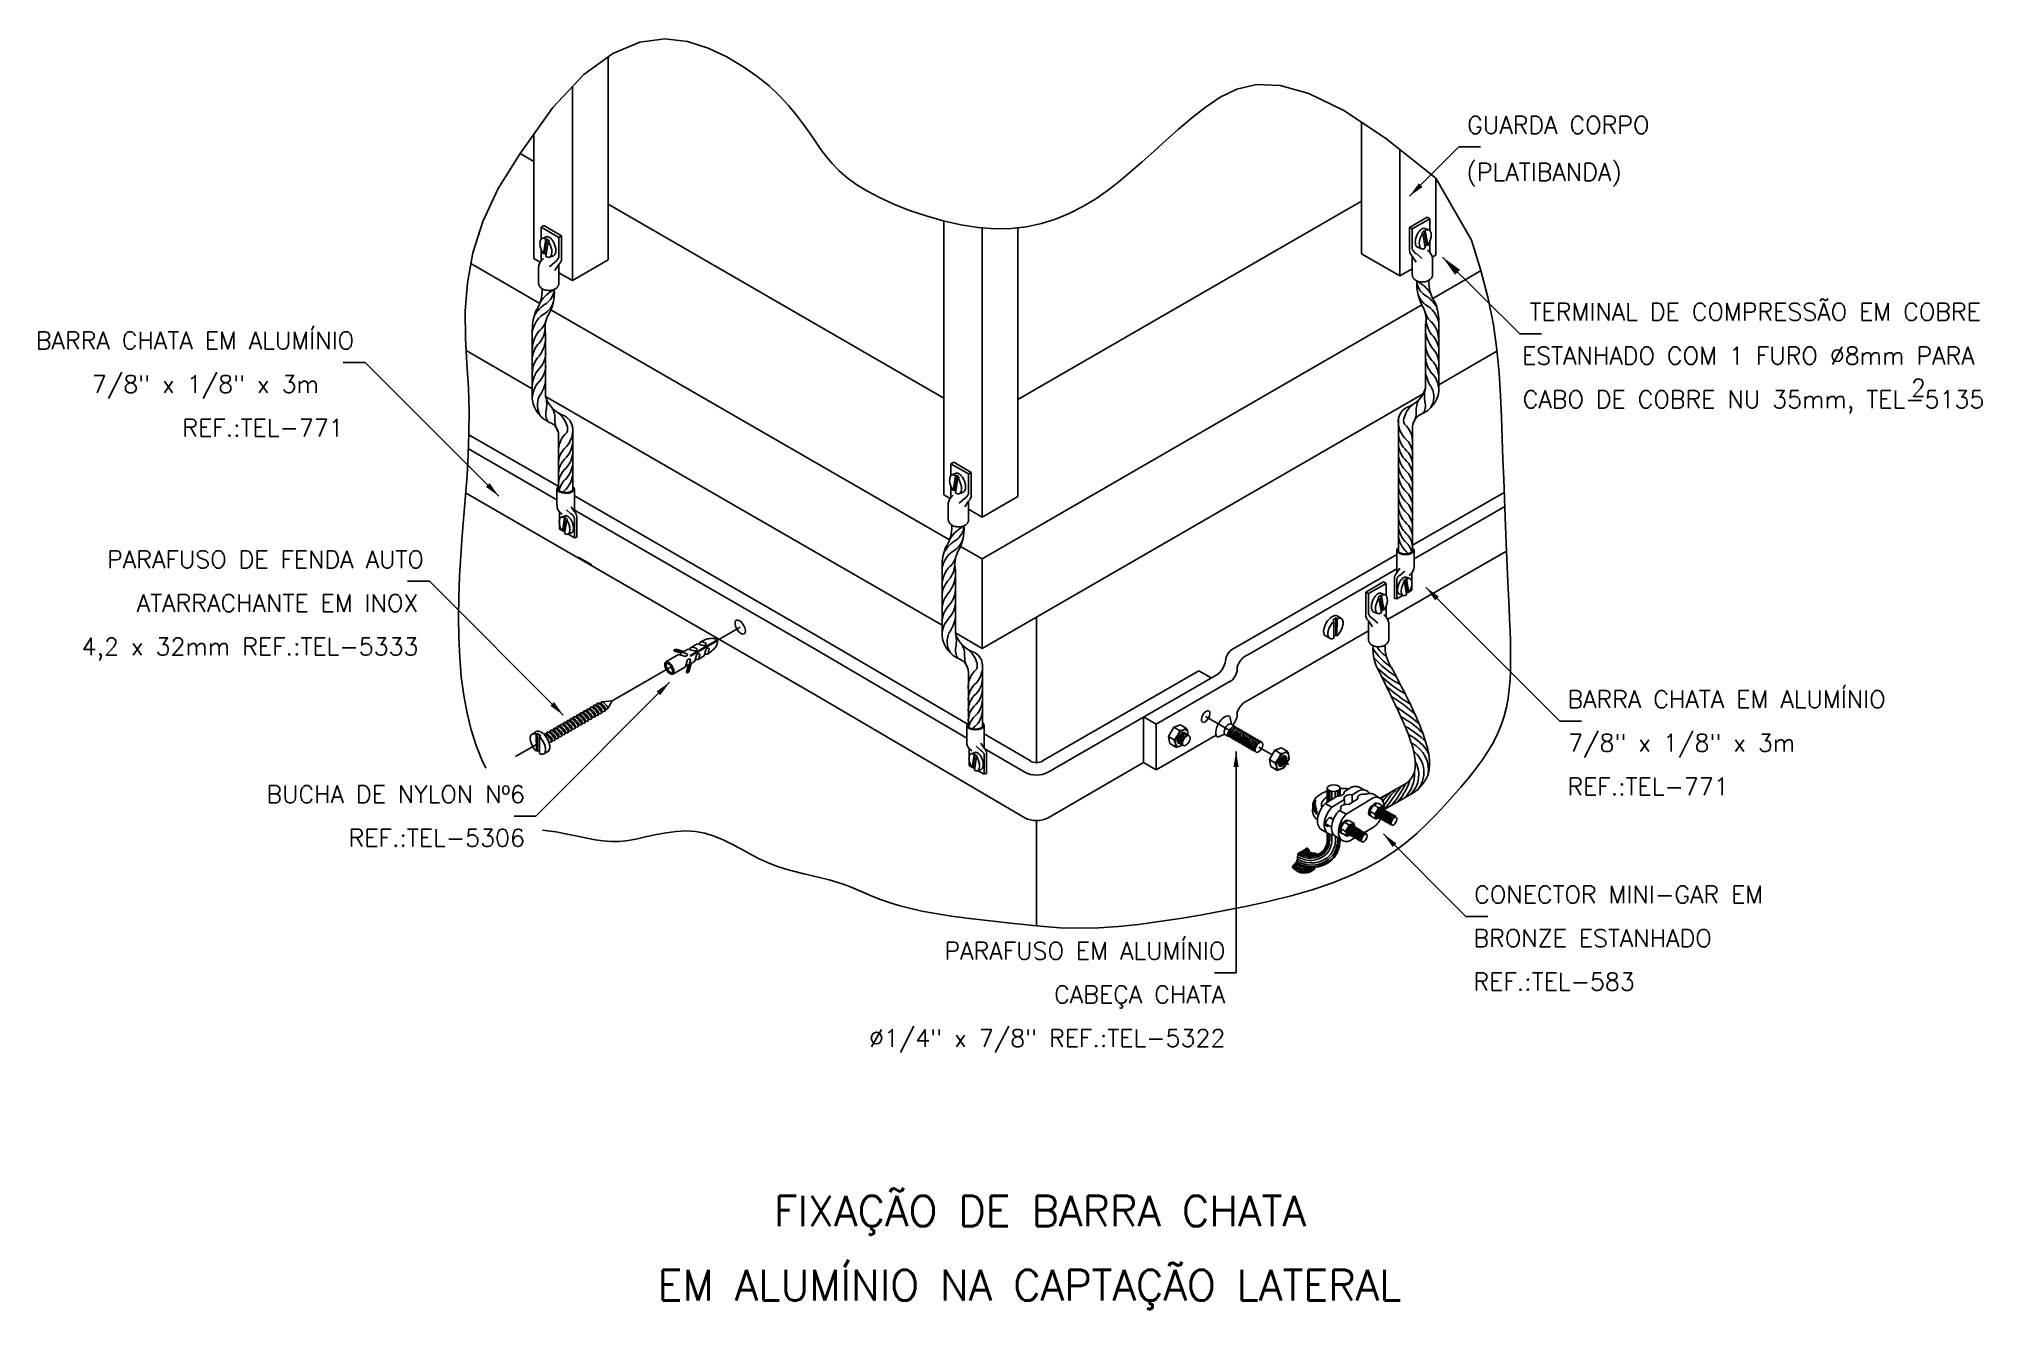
# Model space of a CAD drawing. Header units: millimetres. Extents: x -6187.5 to -6165.2, y -4429.4 to -4414.8.
import ezdxf
from ezdxf.enums import TextEntityAlignment as Align

# ---------------------------------------------------------------- set-up
doc = ezdxf.new("R2010")
doc.units = ezdxf.units.MM
doc.header["$LTSCALE"] = 10
doc.linetypes.add('DASHDOT', pattern=[1, 0.5, -0.25, 0, -0.25])
doc.layers.add('Termotécnica', color=7, linetype='Continuous')
doc.styles.add('r140', font='romans.shx')
doc.styles.add('r80', font='romans.shx')

msp = doc.modelspace()

# ---------------------------------------------------------------- texts
at = {"layer": 'Termotécnica', "color": 2, "style": 'r80'}
for s, p in [('GUARDA CORPO', (-6171.148, -4415.905)), ('(PLATIBANDA)', (-6171.156, -4416.444)), ('TERMINAL DE COMPRESSÃO EM COBRE', (-6170.431, -4418.049)), (' ESTANHADO COM 1 FURO %%C8mm PARA', (-6170.656, -4418.552)), ('7/8" x 1/8" x 3m', (-6186.928, -4418.878)), (' CABO DE COBRE NU 35mm, TEL-5135', (-6170.648, -4419.053)), ('REF.:TEL-771', (-6185.891, -4419.379)), ('BARRA CHATA EM ALUMÍNIO', (-6169.998, -4422.495)), ('7/8" x 1/8" x 3m', (-6169.989, -4422.995)), ('REF.:TEL-771', (-6169.998, -4423.496)), ('CONECTOR MINI-GAR EM ', (-6171.068, -4424.736)), ('BRONZE ESTANHADO', (-6171.076, -4425.237)), ('REF.:TEL-583', (-6171.076, -4425.736))]:
    msp.add_text(s, height=0.2, dxfattribs=at).set_placement(p)
for s, p in [('BARRA CHATA EM ALUMÍNIO', (-6183.92, -4418.378)), ('PARAFUSO DE FENDA AUTO ', (-6182.982, -4420.89)), ('ATARRACHANTE EM INOX', (-6183.182, -4421.391)), ('4,2 x 32mm REF.:TEL-5333', (-6183.181, -4421.89)), ('BUCHA DE NYLON Nº6', (-6181.96, -4423.585)), ('REF.:TEL-5306', (-6181.96, -4424.085)), ('PARAFUSO EM ALUMÍNIO', (-6173.923, -4425.382)), ('CABEÇA CHATA', (-6173.924, -4425.883)), ('%%C1/4" x 7/8" REF.:TEL-5322', (-6173.923, -4426.383))]:
    msp.add_text(s, height=0.2, dxfattribs=at).set_placement(p, align=Align.RIGHT)
msp.add_text('2', height=0.2, dxfattribs=at).set_placement((-6166.056, -4418.82), align=Align.MIDDLE_LEFT)
at = {"layer": 'Termotécnica', "color": 5, "style": 'r140'}
for s, p in [(' FIXAÇÃO DE BARRA CHATA', (-6176.17, -4428.547)), ('EM ALUMÍNIO NA CAPTAÇÃO LATERAL', (-6176.17, -4429.399))]:
    msp.add_text(s, height=0.35, dxfattribs=at).set_placement(p, align=Align.BOTTOM_CENTER)

# ---------------------------------------------------------------- linework, layer by layer
at = {"layer": 'Termotécnica', "color": 2}
for p, q in [((-6181.005, -4415.025), (-6181.005, -4417.353)), ((-6181.416, -4415.366), (-6181.416, -4417.59)), ((-6172.36, -4415.773), (-6172.36, -4417.282)), ((-6181.856, -4415.908), (-6181.856, -4417.336)), ((-6171.919, -4416.087), (-6171.919, -4417.536)), ((-6171.81, -4416.622), (-6171.244, -4416.056)), ((-6170.994, -4416.056), (-6171.244, -4416.056)), ((-6181.856, -4416.224), (-6182.015, -4416.132)), ((-6171.508, -4416.414), (-6171.508, -4417.299)), ((-6177.155, -4418.938), (-6181.005, -4416.715)), ((-6176.304, -4418.955), (-6172.36, -4416.678)), ((-6177.155, -4416.905), (-6177.155, -4420.05)), ((-6176.714, -4416.984), (-6176.714, -4420.305)), ((-6176.304, -4416.984), (-6176.304, -4420.068)), ((-6171.588, -4417.009), (-6171.634, -4416.992)), ((-6181.761, -4417.106), (-6181.715, -4417.088)), ((-6181.72, -4417.115), (-6181.747, -4417.285)), ((-6181.707, -4417.11), (-6181.734, -4417.279)), ((-6181.72, -4417.115), (-6181.707, -4417.11)), ((-6181.692, -4417.143), (-6181.719, -4417.313)), ((-6181.707, -4417.11), (-6181.679, -4417.138)), ((-6181.692, -4417.143), (-6181.679, -4417.138)), ((-6171.67, -4417.226), (-6171.717, -4417.208)), ((-6171.642, -4417.014), (-6171.67, -4417.042)), ((-6171.657, -4417.047), (-6171.67, -4417.042)), ((-6171.657, -4417.047), (-6171.63, -4417.216)), ((-6171.629, -4417.019), (-6171.642, -4417.014)), ((-6171.642, -4417.014), (-6171.615, -4417.183)), ((-6171.615, -4417.183), (-6171.632, -4417.2)), ((-6171.629, -4417.019), (-6171.601, -4417.188)), ((-6171.601, -4417.188), (-6171.615, -4417.183)), ((-6181.789, -4417.852), (-6182.58, -4417.395)), ((-6181.784, -4417.378), (-6181.856, -4417.336)), ((-6181.804, -4417.624), (-6181.804, -4417.434)), ((-6181.747, -4417.285), (-6181.734, -4417.279)), ((-6181.734, -4417.279), (-6181.717, -4417.297)), ((-6181.678, -4417.322), (-6181.632, -4417.305)), ((-6181.571, -4417.62), (-6181.571, -4417.413)), ((-6181.416, -4417.59), (-6181.005, -4417.353)), ((-6171.919, -4417.536), (-6172.36, -4417.282)), ((-6171.778, -4417.524), (-6171.778, -4417.317)), ((-6171.548, -4417.322), (-6171.508, -4417.299)), ((-6171.545, -4417.528), (-6171.545, -4417.337)), ((-6171.43, -4417.322), (-6170.544, -4418.202)), ((-6181.416, -4417.59), (-6181.571, -4417.501)), ((-6171.919, -4417.536), (-6171.778, -4417.455)), ((-6171.542, -4417.796), (-6170.989, -4417.476)), ((-6176.714, -4420.782), (-6171.668, -4417.869)), ((-6177.088, -4420.566), (-6181.662, -4417.925)), ((-6171.626, -4418.102), (-6171.626, -4418.823)), ((-6171.474, -4418.05), (-6171.474, -4418.863)), ((-6181.875, -4418.147), (-6181.875, -4418.96)), ((-6181.722, -4418.198), (-6181.722, -4418.92)), ((-6170.544, -4418.202), (-6170.294, -4418.202)), ((-6183.795, -4418.529), (-6184.045, -4418.529)), ((-6182.26, -4420.064), (-6183.795, -4418.529)), ((-6181.875, -4418.832), (-6182.634, -4418.393)), ((-6171.474, -4418.786), (-6170.806, -4418.4)), ((-6177.173, -4421.546), (-6181.722, -4418.92)), ((-6176.714, -4421.811), (-6171.654, -4418.89)), ((-6171.938, -4420.695), (-6171.938, -4419.223)), ((-6181.579, -4419.951), (-6182.602, -4419.36)), ((-6181.574, -4419.99), (-6181.574, -4419.359)), ((-6181.41, -4419.99), (-6181.41, -4419.319)), ((-6171.775, -4420.694), (-6171.775, -4419.263)), ((-6181.595, -4420.107), (-6182.608, -4419.522)), ((-6177.06, -4419.82), (-6177.013, -4419.802)), ((-6177.019, -4419.83), (-6177.046, -4419.999)), ((-6177.005, -4419.825), (-6177.032, -4419.994)), ((-6177.019, -4419.83), (-6177.005, -4419.825)), ((-6176.991, -4419.858), (-6177.018, -4420.027)), ((-6177.005, -4419.825), (-6176.977, -4419.853)), ((-6176.991, -4419.858), (-6176.977, -4419.853)), ((-6178.622, -4422.346), (-6182.641, -4420.026)), ((-6181.592, -4419.981), (-6181.592, -4420.165)), ((-6181.392, -4419.981), (-6181.392, -4420.241)), ((-6178.622, -4421.658), (-6181.392, -4420.059)), ((-6177.082, -4420.092), (-6177.155, -4420.05)), ((-6177.046, -4419.999), (-6177.032, -4419.994)), ((-6177.032, -4419.994), (-6177.015, -4420.011)), ((-6176.977, -4420.037), (-6176.931, -4420.019)), ((-6176.714, -4420.305), (-6176.304, -4420.068)), ((-6171.775, -4420.628), (-6170.723, -4420.021)), ((-6181.542, -4420.306), (-6181.501, -4420.29)), ((-6181.506, -4420.314), (-6181.53, -4420.467)), ((-6181.494, -4420.31), (-6181.518, -4420.462)), ((-6181.506, -4420.314), (-6181.494, -4420.31)), ((-6181.48, -4420.34), (-6181.505, -4420.492)), ((-6181.494, -4420.31), (-6181.468, -4420.335)), ((-6181.48, -4420.34), (-6181.468, -4420.335)), ((-6178.622, -4421.823), (-6181.392, -4420.224)), ((-6177.102, -4420.338), (-6177.102, -4420.148)), ((-6176.87, -4420.335), (-6176.87, -4420.127)), ((-6176.714, -4420.305), (-6176.87, -4420.215)), ((-6171.757, -4420.783), (-6170.717, -4420.182)), ((-6181.53, -4420.467), (-6181.518, -4420.462)), ((-6181.518, -4420.462), (-6181.502, -4420.478)), ((-6181.468, -4420.501), (-6181.426, -4420.485)), ((-6181.392, -4420.541), (-6181.365, -4420.533)), ((-6181.193, -4420.854), (-6181.348, -4420.765)), ((-6176.714, -4420.782), (-6176.961, -4420.64)), ((-6176.714, -4420.782), (-6176.714, -4421.811)), ((-6173.808, -4421.802), (-6171.956, -4420.733)), ((-6172.061, -4421.481), (-6170.697, -4420.694)), ((-6171.956, -4420.685), (-6171.956, -4420.945)), ((-6171.757, -4420.685), (-6171.757, -4420.869)), ((-6177.173, -4420.861), (-6177.173, -4421.674)), ((-6177.021, -4420.912), (-6177.021, -4421.634)), ((-6173.665, -4421.885), (-6171.956, -4420.898)), ((-6171.855, -4421.014), (-6171.881, -4421.039)), ((-6171.855, -4421.014), (-6171.831, -4421.166)), ((-6171.843, -4421.018), (-6171.855, -4421.014)), ((-6171.806, -4421.01), (-6171.848, -4420.994)), ((-6171.843, -4421.018), (-6171.819, -4421.171)), ((-6183.056, -4421.04), (-6183.306, -4421.04)), ((-6181.521, -4422.576), (-6183.056, -4421.04)), ((-6172.145, -4421.199), (-6172.173, -4421.228)), ((-6172.16, -4421.233), (-6172.173, -4421.228)), ((-6172.16, -4421.233), (-6172.133, -4421.402)), ((-6172.145, -4421.199), (-6172.118, -4421.369)), ((-6172.132, -4421.205), (-6172.145, -4421.199)), ((-6172.091, -4421.195), (-6172.137, -4421.177)), ((-6172.132, -4421.205), (-6172.104, -4421.374)), ((-6171.957, -4421.244), (-6171.984, -4421.237)), ((-6171.881, -4421.205), (-6171.922, -4421.189)), ((-6171.868, -4421.044), (-6171.881, -4421.039)), ((-6171.868, -4421.044), (-6171.844, -4421.196)), ((-6171.831, -4421.166), (-6171.846, -4421.182)), ((-6171.819, -4421.171), (-6171.831, -4421.166)), ((-6171.621, -4421.11), (-6170.086, -4422.645)), ((-6176.091, -4421.451), (-6176.091, -4423.121)), ((-6172.654, -4421.462), (-6172.691, -4421.489)), ((-6172.654, -4421.462), (-6172.656, -4421.658)), ((-6172.64, -4421.471), (-6172.654, -4421.462)), ((-6172.592, -4421.468), (-6172.641, -4421.439)), ((-6172.173, -4421.412), (-6172.22, -4421.394)), ((-6172.118, -4421.369), (-6172.135, -4421.386)), ((-6172.104, -4421.374), (-6172.118, -4421.369)), ((-6176.884, -4422.678), (-6178.622, -4421.658)), ((-6176.714, -4421.811), (-6177.021, -4421.634)), ((-6173.665, -4422.408), (-6172.281, -4421.608)), ((-6172.726, -4421.695), (-6172.775, -4421.667)), ((-6172.677, -4421.497), (-6172.691, -4421.489)), ((-6172.677, -4421.497), (-6172.679, -4421.692)), ((-6172.656, -4421.658), (-6172.678, -4421.674)), ((-6172.642, -4421.666), (-6172.656, -4421.658)), ((-6172.64, -4421.471), (-6172.642, -4421.666)), ((-6172.281, -4421.71), (-6172.281, -4421.502)), ((-6172.048, -4421.713), (-6172.048, -4421.523)), ((-6180.343, -4421.967), (-6180.197, -4421.883)), ((-6180.229, -4421.82), (-6180.251, -4421.832)), ((-6180.148, -4421.86), (-6180.251, -4421.832)), ((-6180.164, -4421.865), (-6180.242, -4421.844)), ((-6180.132, -4421.846), (-6180.229, -4421.82)), ((-6180.197, -4421.883), (-6180.129, -4421.901)), ((-6180.148, -4421.86), (-6180.104, -4421.872)), ((-6180.132, -4421.846), (-6180.089, -4421.821)), ((-6180.089, -4421.821), (-6180.019, -4421.839)), ((-6179.758, -4421.716), (-6180.065, -4421.893)), ((-6180.06, -4421.901), (-6180.065, -4421.893)), ((-6179.754, -4421.724), (-6180.06, -4421.901)), ((-6180.053, -4421.8), (-6179.982, -4421.759)), ((-6180.041, -4421.798), (-6179.996, -4421.81)), ((-6180.01, -4421.958), (-6179.991, -4421.888)), ((-6179.982, -4421.759), (-6179.911, -4421.777)), ((-6179.974, -4421.938), (-6179.902, -4421.896)), ((-6179.965, -4421.928), (-6179.953, -4421.884)), ((-6179.933, -4421.735), (-6179.889, -4421.747)), ((-6179.902, -4421.896), (-6179.883, -4421.826)), ((-6179.858, -4421.866), (-6179.846, -4421.821)), ((-6176.89, -4422.84), (-6178.622, -4421.823)), ((-6180.263, -4422.105), (-6180.118, -4422.021)), ((-6180.118, -4422.021), (-6180.1, -4421.953)), ((-6180.085, -4422.002), (-6180.106, -4422.079)), ((-6180.073, -4421.99), (-6180.1, -4422.093)), ((-6180.079, -4422.08), (-6180.1, -4422.093)), ((-6180.053, -4421.983), (-6180.079, -4422.08)), ((-6180.073, -4421.99), (-6180.061, -4421.946)), ((-6180.053, -4421.983), (-6180.01, -4421.958)), ((-6176.872, -4422.705), (-6176.872, -4422.074)), ((-6176.709, -4422.705), (-6176.709, -4422.034)), ((-6176.022, -4423.103), (-6174.229, -4422.068)), ((-6175.957, -4423.231), (-6174.003, -4422.103)), ((-6174.086, -4422.15), (-6174.229, -4422.068)), ((-6180.3, -4422.2), (-6181.835, -4423.735)), ((-6176.224, -4423.754), (-6178.622, -4422.346)), ((-6174.718, -4422.681), (-6173.86, -4422.185)), ((-6181.372, -4422.595), (-6181.359, -4422.574)), ((-6181.353, -4422.573), (-6181.334, -4422.573)), ((-6181.334, -4422.573), (-6181.321, -4422.552)), ((-6181.314, -4422.551), (-6181.296, -4422.551)), ((-6181.296, -4422.551), (-6181.283, -4422.53)), ((-6181.276, -4422.529), (-6181.258, -4422.529)), ((-6181.258, -4422.529), (-6181.245, -4422.508)), ((-6181.238, -4422.507), (-6181.219, -4422.507)), ((-6181.219, -4422.507), (-6181.207, -4422.486)), ((-6181.2, -4422.485), (-6181.181, -4422.485)), ((-6181.181, -4422.485), (-6181.168, -4422.464)), ((-6181.162, -4422.463), (-6181.143, -4422.463)), ((-6181.143, -4422.463), (-6181.13, -4422.442)), ((-6181.104, -4422.44), (-6181.121, -4422.441)), ((-6181.12, -4422.576), (-6181.112, -4422.562)), ((-6181.112, -4422.562), (-6181.084, -4422.558)), ((-6181.097, -4422.439), (-6181.083, -4422.425)), ((-6181.082, -4422.554), (-6181.074, -4422.539)), ((-6181.074, -4422.539), (-6181.046, -4422.536)), ((-6180.958, -4422.414), (-6181.072, -4422.425)), ((-6181.043, -4422.533), (-6181.035, -4422.517)), ((-6181.033, -4422.514), (-6181.011, -4422.505)), ((-6181.009, -4422.5), (-6180.958, -4422.414)), ((-6181.878, -4422.794), (-6181.83, -4422.766)), ((-6181.83, -4422.797), (-6181.816, -4422.789)), ((-6181.83, -4422.797), (-6181.829, -4422.992)), ((-6181.816, -4422.789), (-6181.779, -4422.815)), ((-6181.816, -4422.789), (-6181.815, -4422.984)), ((-6181.734, -4422.794), (-6181.716, -4422.793)), ((-6181.716, -4422.793), (-6181.703, -4422.773)), ((-6181.696, -4422.772), (-6181.678, -4422.771)), ((-6181.678, -4422.771), (-6181.665, -4422.751)), ((-6181.658, -4422.749), (-6181.639, -4422.749)), ((-6181.639, -4422.749), (-6181.626, -4422.729)), ((-6181.62, -4422.727), (-6181.601, -4422.727)), ((-6181.601, -4422.727), (-6181.588, -4422.707)), ((-6181.582, -4422.705), (-6181.563, -4422.705)), ((-6181.563, -4422.705), (-6181.55, -4422.685)), ((-6181.543, -4422.683), (-6181.525, -4422.683)), ((-6181.532, -4422.804), (-6181.504, -4422.801)), ((-6181.525, -4422.683), (-6181.512, -4422.663)), ((-6181.505, -4422.661), (-6181.487, -4422.661)), ((-6181.502, -4422.796), (-6181.494, -4422.782)), ((-6181.494, -4422.782), (-6181.466, -4422.779)), ((-6181.487, -4422.661), (-6181.474, -4422.641)), ((-6181.467, -4422.639), (-6181.449, -4422.639)), ((-6181.463, -4422.774), (-6181.456, -4422.76)), ((-6181.456, -4422.76), (-6181.427, -4422.757)), ((-6181.449, -4422.639), (-6181.436, -4422.619)), ((-6181.429, -4422.617), (-6181.41, -4422.617)), ((-6181.425, -4422.752), (-6181.417, -4422.738)), ((-6181.417, -4422.738), (-6181.389, -4422.735)), ((-6181.41, -4422.617), (-6181.397, -4422.596)), ((-6181.391, -4422.595), (-6181.372, -4422.595)), ((-6181.387, -4422.73), (-6181.379, -4422.716)), ((-6181.379, -4422.716), (-6181.351, -4422.713)), ((-6181.349, -4422.708), (-6181.341, -4422.694)), ((-6181.341, -4422.694), (-6181.313, -4422.69)), ((-6181.311, -4422.686), (-6181.303, -4422.672)), ((-6181.303, -4422.672), (-6181.275, -4422.668)), ((-6181.273, -4422.664), (-6181.265, -4422.65)), ((-6181.265, -4422.65), (-6181.236, -4422.646)), ((-6181.234, -4422.642), (-6181.227, -4422.628)), ((-6181.227, -4422.628), (-6181.198, -4422.624)), ((-6181.196, -4422.62), (-6181.188, -4422.606)), ((-6181.188, -4422.606), (-6181.16, -4422.602)), ((-6181.158, -4422.598), (-6181.15, -4422.584)), ((-6181.15, -4422.584), (-6181.122, -4422.58)), ((-6176.89, -4422.695), (-6176.89, -4422.879)), ((-6176.691, -4422.695), (-6176.691, -4422.956)), ((-6176.16, -4423.103), (-6176.691, -4422.791)), ((-6174.861, -4423.121), (-6174.861, -4422.598)), ((-6174.718, -4422.681), (-6174.861, -4422.598)), ((-6174.718, -4423.204), (-6174.718, -4422.681)), ((-6174.577, -4422.823), (-6174.515, -4422.716)), ((-6174.438, -4422.689), (-6174.515, -4422.716)), ((-6174.451, -4422.753), (-6174.515, -4422.716)), ((-6174.368, -4422.729), (-6174.438, -4422.689)), ((-6174.403, -4422.776), (-6174.404, -4422.787)), ((-6174.386, -4422.782), (-6174.388, -4422.797)), ((-6174.369, -4422.791), (-6174.371, -4422.807)), ((-6174.349, -4422.808), (-6174.362, -4422.738)), ((-6174.352, -4422.801), (-6174.353, -4422.81)), ((-6173.931, -4422.797), (-6174.011, -4422.829)), ((-6173.898, -4422.817), (-6173.931, -4422.797)), ((-6173.853, -4422.681), (-6173.873, -4422.591)), ((-6173.819, -4422.702), (-6173.852, -4422.682)), ((-6173.819, -4422.702), (-6173.821, -4422.717)), ((-6173.802, -4422.712), (-6173.804, -4422.727)), ((-6173.785, -4422.721), (-6173.787, -4422.736)), ((-6173.769, -4422.731), (-6173.771, -4422.746)), ((-6173.752, -4422.742), (-6173.754, -4422.757)), ((-6173.735, -4422.752), (-6173.737, -4422.767)), ((-6173.718, -4422.761), (-6173.72, -4422.777)), ((-6173.702, -4422.771), (-6173.704, -4422.786)), ((-6173.685, -4422.781), (-6173.687, -4422.796)), ((-6173.669, -4422.79), (-6173.67, -4422.806)), ((-6173.652, -4422.8), (-6173.654, -4422.815)), ((-6169.836, -4422.645), (-6170.086, -4422.645)), ((-6181.829, -4422.992), (-6181.815, -4422.984)), ((-6181.815, -4422.984), (-6181.792, -4423)), ((-6181.794, -4422.823), (-6181.779, -4422.815)), ((-6181.794, -4422.823), (-6181.792, -4423.019)), ((-6181.744, -4423.022), (-6181.696, -4422.993)), ((-6181.685, -4422.892), (-6181.656, -4422.889)), ((-6181.654, -4422.884), (-6181.647, -4422.87)), ((-6181.647, -4422.87), (-6181.618, -4422.867)), ((-6181.616, -4422.862), (-6181.608, -4422.848)), ((-6181.608, -4422.848), (-6181.58, -4422.845)), ((-6181.578, -4422.84), (-6181.57, -4422.826)), ((-6181.57, -4422.826), (-6181.542, -4422.823)), ((-6181.54, -4422.818), (-6181.532, -4422.804)), ((-6176.841, -4423.02), (-6176.799, -4423.004)), ((-6176.792, -4423.024), (-6176.817, -4423.177)), ((-6176.804, -4423.029), (-6176.792, -4423.024)), ((-6176.792, -4423.024), (-6176.767, -4423.05)), ((-6176.224, -4423.231), (-6176.69, -4422.958)), ((-6174.718, -4423.204), (-6174.029, -4422.806)), ((-6174.512, -4422.86), (-6174.577, -4422.823)), ((-6174.561, -4422.903), (-6174.577, -4422.823)), ((-6174.491, -4422.943), (-6174.561, -4422.903)), ((-6174.414, -4422.921), (-6174.481, -4422.944)), ((-6174.465, -4422.895), (-6174.45, -4422.887)), ((-6174.448, -4422.905), (-6174.433, -4422.896)), ((-6174.432, -4422.914), (-6174.416, -4422.906)), ((-6173.898, -4422.817), (-6173.883, -4422.808)), ((-6173.881, -4422.826), (-6173.866, -4422.818)), ((-6173.864, -4422.836), (-6173.85, -4422.828)), ((-6173.848, -4422.846), (-6173.833, -4422.837)), ((-6173.831, -4422.855), (-6173.816, -4422.847)), ((-6173.814, -4422.865), (-6173.799, -4422.857)), ((-6173.799, -4422.993), (-6173.799, -4425.533)), ((-6173.797, -4422.875), (-6173.783, -4422.866)), ((-6173.781, -4422.884), (-6173.766, -4422.876)), ((-6173.764, -4422.894), (-6173.749, -4422.886)), ((-6173.747, -4422.904), (-6173.732, -4422.895)), ((-6173.731, -4422.913), (-6173.716, -4422.905)), ((-6173.714, -4422.923), (-6173.699, -4422.915)), ((-6173.697, -4422.933), (-6173.682, -4422.924)), ((-6173.681, -4422.942), (-6173.666, -4422.934)), ((-6173.664, -4422.952), (-6173.649, -4422.944)), ((-6173.647, -4422.962), (-6173.632, -4422.953)), ((-6173.635, -4422.81), (-6173.637, -4422.825)), ((-6173.63, -4422.971), (-6173.615, -4422.963)), ((-6173.618, -4422.819), (-6173.62, -4422.835)), ((-6173.614, -4422.981), (-6173.599, -4422.973)), ((-6173.602, -4422.829), (-6173.603, -4422.844)), ((-6173.597, -4422.991), (-6173.582, -4422.982)), ((-6173.585, -4422.839), (-6173.587, -4422.854)), ((-6173.568, -4422.848), (-6173.57, -4422.864)), ((-6173.551, -4422.858), (-6173.553, -4422.873)), ((-6173.534, -4422.868), (-6173.536, -4422.883)), ((-6173.518, -4422.877), (-6173.519, -4422.886)), ((-6173.418, -4423.087), (-6173.356, -4422.98)), ((-6173.279, -4422.953), (-6173.356, -4422.98)), ((-6173.292, -4423.017), (-6173.356, -4422.98)), ((-6173.209, -4422.993), (-6173.279, -4422.953)), ((-6173.19, -4423.072), (-6173.203, -4423.002)), ((-6176.804, -4423.029), (-6176.829, -4423.181)), ((-6176.829, -4423.181), (-6176.817, -4423.177)), ((-6176.817, -4423.177), (-6176.801, -4423.192)), ((-6176.779, -4423.054), (-6176.803, -4423.207)), ((-6176.779, -4423.054), (-6176.767, -4423.05)), ((-6176.766, -4423.215), (-6176.725, -4423.2)), ((-6176.69, -4423.255), (-6176.664, -4423.248)), ((-6175.957, -4423.754), (-6174.861, -4423.121)), ((-6174.718, -4423.204), (-6174.861, -4423.121)), ((-6173.402, -4423.167), (-6173.418, -4423.087)), ((-6173.354, -4423.124), (-6173.418, -4423.087)), ((-6173.332, -4423.207), (-6173.402, -4423.167)), ((-6173.255, -4423.185), (-6173.322, -4423.208)), ((-6173.248, -4423.179), (-6173.191, -4423.08)), ((-6172.754, -4423.416), (-6172.754, -4423.576)), ((-6172.607, -4423.415), (-6172.607, -4423.503)), ((-6172.145, -4423.531), (-6171.876, -4423.376)), ((-6172.264, -4423.68), (-6172.222, -4423.607)), ((-6172.212, -4423.71), (-6172.264, -4423.68)), ((-6172.253, -4423.735), (-6172.264, -4423.68)), ((-6172.241, -4423.612), (-6172.234, -4423.616)), ((-6172.234, -4423.613), (-6172.229, -4423.62)), ((-6172.234, -4423.613), (-6172.228, -4423.617)), ((-6172.234, -4423.616), (-6172.23, -4423.622)), ((-6172.169, -4423.588), (-6172.222, -4423.607)), ((-6172.17, -4423.637), (-6172.222, -4423.607)), ((-6172.113, -4423.621), (-6172.169, -4423.588)), ((-6172.127, -4423.647), (-6172.129, -4423.658)), ((-6172.127, -4423.647), (-6172.129, -4423.658)), ((-6172.113, -4423.654), (-6172.115, -4423.666)), ((-6172.103, -4423.66), (-6172.109, -4423.626)), ((-6172.099, -4423.662), (-6172.101, -4423.674)), ((-6172.1, -4423.661), (-6171.773, -4423.472)), ((-6172.085, -4423.67), (-6172.087, -4423.681)), ((-6172.07, -4423.678), (-6172.072, -4423.69)), ((-6172.057, -4423.686), (-6172.058, -4423.698)), ((-6172.043, -4423.695), (-6172.044, -4423.706)), ((-6181.835, -4423.735), (-6182.085, -4423.735)), ((-6176.091, -4423.787), (-6176.091, -4424.991)), ((-6172.703, -4423.862), (-6172.774, -4423.824)), ((-6172.683, -4423.776), (-6172.725, -4423.754)), ((-6172.6, -4423.877), (-6172.558, -4423.804)), ((-6172.549, -4423.907), (-6172.6, -4423.877)), ((-6172.59, -4423.932), (-6172.6, -4423.877)), ((-6172.578, -4423.809), (-6172.571, -4423.813)), ((-6172.571, -4423.81), (-6172.566, -4423.817)), ((-6172.571, -4423.81), (-6172.564, -4423.814)), ((-6172.571, -4423.813), (-6172.567, -4423.819)), ((-6172.505, -4423.786), (-6172.558, -4423.804)), ((-6172.506, -4423.834), (-6172.558, -4423.804)), ((-6172.45, -4423.818), (-6172.505, -4423.786)), ((-6172.464, -4423.844), (-6172.465, -4423.855)), ((-6172.449, -4423.851), (-6172.451, -4423.863)), ((-6172.439, -4423.857), (-6172.446, -4423.823)), ((-6172.436, -4423.859), (-6172.437, -4423.871)), ((-6172.422, -4423.867), (-6172.423, -4423.878)), ((-6172.407, -4423.875), (-6172.408, -4423.887)), ((-6172.393, -4423.883), (-6172.395, -4423.895)), ((-6172.379, -4423.892), (-6172.381, -4423.903)), ((-6172.365, -4423.9), (-6172.367, -4423.911)), ((-6172.352, -4423.908), (-6172.353, -4423.919)), ((-6172.338, -4423.916), (-6172.339, -4423.927)), ((-6172.198, -4423.767), (-6172.253, -4423.735)), ((-6172.153, -4423.755), (-6172.191, -4423.768)), ((-6172.186, -4423.736), (-6172.18, -4423.733)), ((-6172.186, -4423.736), (-6172.18, -4423.733)), ((-6172.179, -4423.748), (-6172.166, -4423.741)), ((-6172.165, -4423.756), (-6172.152, -4423.749)), ((-6172.151, -4423.764), (-6172.138, -4423.757)), ((-6172.136, -4423.773), (-6172.123, -4423.765)), ((-6172.122, -4423.781), (-6172.11, -4423.774)), ((-6172.108, -4423.789), (-6172.096, -4423.782)), ((-6172.094, -4423.797), (-6172.082, -4423.79)), ((-6172.081, -4423.805), (-6172.068, -4423.798)), ((-6172.067, -4423.813), (-6172.055, -4423.806)), ((-6172.053, -4423.82), (-6172.041, -4423.813)), ((-6172.039, -4423.828), (-6172.026, -4423.821)), ((-6172.029, -4423.703), (-6172.03, -4423.714)), ((-6172.026, -4423.839), (-6172.018, -4423.833)), ((-6172.015, -4423.711), (-6172.017, -4423.722)), ((-6172.001, -4423.718), (-6172.003, -4423.73)), ((-6171.987, -4423.726), (-6171.989, -4423.738)), ((-6171.972, -4423.734), (-6171.974, -4423.748)), ((-6172.754, -4423.927), (-6172.754, -4424.011)), ((-6172.607, -4423.995), (-6172.607, -4424.025)), ((-6172.534, -4423.964), (-6172.59, -4423.932)), ((-6172.49, -4423.952), (-6172.527, -4423.965)), ((-6172.523, -4423.933), (-6172.517, -4423.93)), ((-6172.515, -4423.945), (-6172.503, -4423.938)), ((-6172.501, -4423.953), (-6172.489, -4423.946)), ((-6172.487, -4423.961), (-6172.475, -4423.954)), ((-6172.472, -4423.97), (-6172.46, -4423.962)), ((-6172.459, -4423.978), (-6172.446, -4423.971)), ((-6172.445, -4423.986), (-6172.432, -4423.979)), ((-6172.431, -4423.994), (-6172.418, -4423.987)), ((-6172.417, -4424.002), (-6172.405, -4423.995)), ((-6172.404, -4424.01), (-6172.391, -4424.003)), ((-6172.39, -4424.017), (-6172.377, -4424.01)), ((-6172.374, -4424.026), (-6172.362, -4424.018)), ((-6172.324, -4423.923), (-6172.325, -4423.935)), ((-6172.309, -4423.931), (-6172.31, -4423.943)), ((-6172.109, -4423.941), (-6171.163, -4424.887)), ((-6170.913, -4424.887), (-6171.163, -4424.887)), ((-6173.799, -4425.533), (-6174.049, -4425.533))]:
    msp.add_line(p, q, dxfattribs=at)
at = {"layer": 'Termotécnica', "color": 2, "ltscale": 1.6}
for p, q in [((-6181.773, -4416.977), (-6181.742, -4416.959)), ((-6181.773, -4417.114), (-6181.773, -4416.977)), ((-6181.571, -4417.094), (-6181.773, -4416.977)), ((-6181.54, -4417.076), (-6181.742, -4416.959)), ((-6171.809, -4416.98), (-6171.607, -4416.863)), ((-6171.778, -4416.998), (-6171.809, -4416.98)), ((-6171.809, -4416.98), (-6171.809, -4417.243)), ((-6171.778, -4416.998), (-6171.576, -4416.881)), ((-6171.778, -4416.998), (-6171.778, -4417.225)), ((-6171.576, -4416.881), (-6171.607, -4416.863)), ((-6171.576, -4417.017), (-6171.576, -4416.881)), ((-6181.571, -4417.094), (-6181.54, -4417.076)), ((-6181.571, -4417.094), (-6181.571, -4417.321)), ((-6181.54, -4417.076), (-6181.54, -4417.339)), ((-6171.576, -4417.267), (-6171.576, -4417.141)), ((-6181.773, -4417.363), (-6181.773, -4417.237)), ((-6181.618, -4417.377), (-6181.679, -4417.431)), ((-6181.57, -4417.406), (-6181.615, -4417.474)), ((-6171.779, -4417.309), (-6171.733, -4417.377)), ((-6171.731, -4417.281), (-6171.67, -4417.335)), ((-6177.072, -4419.692), (-6177.04, -4419.674)), ((-6176.838, -4419.791), (-6177.04, -4419.674)), ((-6176.869, -4419.809), (-6177.072, -4419.692)), ((-6177.072, -4419.828), (-6177.072, -4419.692)), ((-6176.869, -4419.809), (-6176.838, -4419.791)), ((-6176.869, -4419.809), (-6176.869, -4420.036)), ((-6176.838, -4419.791), (-6176.838, -4420.053)), ((-6177.072, -4420.078), (-6177.072, -4419.951)), ((-6176.916, -4420.092), (-6176.977, -4420.146)), ((-6176.869, -4420.12), (-6176.914, -4420.188)), ((-6181.565, -4420.441), (-6181.565, -4420.245)), ((-6181.432, -4420.267), (-6181.484, -4420.221)), ((-6181.391, -4420.243), (-6181.43, -4420.185)), ((-6181.392, -4420.541), (-6181.392, -4420.315)), ((-6181.365, -4420.533), (-6181.365, -4420.3)), ((-6181.539, -4420.456), (-6181.565, -4420.441)), ((-6181.392, -4420.541), (-6181.468, -4420.497)), ((-6171.984, -4421.237), (-6171.984, -4421.004)), ((-6171.958, -4420.947), (-6171.919, -4420.889)), ((-6171.917, -4420.971), (-6171.864, -4420.925)), ((-6171.784, -4421.144), (-6171.784, -4420.949)), ((-6172.312, -4421.166), (-6172.11, -4421.049)), ((-6172.312, -4421.166), (-6172.312, -4421.428)), ((-6172.281, -4421.183), (-6172.312, -4421.166)), ((-6172.281, -4421.183), (-6172.079, -4421.067)), ((-6172.281, -4421.183), (-6172.281, -4421.41)), ((-6172.079, -4421.067), (-6172.11, -4421.049)), ((-6172.079, -4421.203), (-6172.079, -4421.067)), ((-6171.957, -4421.244), (-6171.957, -4421.019)), ((-6171.957, -4421.244), (-6171.881, -4421.201)), ((-6171.81, -4421.159), (-6171.784, -4421.144)), ((-6172.079, -4421.453), (-6172.079, -4421.326)), ((-6172.282, -4421.495), (-6172.236, -4421.563)), ((-6172.234, -4421.467), (-6172.173, -4421.521)), ((-6176.863, -4423.155), (-6176.863, -4422.96)), ((-6176.73, -4422.982), (-6176.783, -4422.935)), ((-6176.69, -4422.957), (-6176.729, -4422.899)), ((-6176.664, -4423.248), (-6176.664, -4423.014)), ((-6176.838, -4423.17), (-6176.863, -4423.155)), ((-6176.69, -4423.255), (-6176.766, -4423.211)), ((-6176.69, -4423.255), (-6176.69, -4423.03))]:
    msp.add_line(p, q, dxfattribs=at)
at = {"layer": 'Termotécnica', "color": 1, "linetype": 'DASHDOT', "ltscale": 2}
for p, q in [((-6180.062, -4421.897), (-6179.49, -4421.566)), ((-6180.958, -4422.414), (-6180.282, -4422.024)), ((-6173.793, -4422.798), (-6174.149, -4422.593)), ((-6182.068, -4423.052), (-6181.809, -4422.902)), ((-6173.387, -4423.033), (-6173.538, -4422.946)), ((-6173.196, -4423.143), (-6173.297, -4423.085))]:
    msp.add_line(p, q, dxfattribs=at)
at = {"layer": 'Termotécnica', "color": 1}
for p, q in [((-6172.744, -4423.434), (-6172.744, -4423.569)), ((-6172.725, -4423.444), (-6172.725, -4423.558)), ((-6172.701, -4423.45), (-6172.701, -4423.543)), ((-6172.661, -4423.45), (-6172.661, -4423.518)), ((-6172.636, -4423.445), (-6172.636, -4423.505)), ((-6172.617, -4423.434), (-6172.617, -4423.504)), ((-6173.008, -4424.133), (-6173.013, -4424.123)), ((-6173.013, -4424.123), (-6173.003, -4424.127)), ((-6173.003, -4424.127), (-6173.008, -4424.133)), ((-6172.991, -4424.104), (-6172.987, -4424.104)), ((-6172.744, -4423.934), (-6172.744, -4424.007)), ((-6172.725, -4423.942), (-6172.725, -4424.008)), ((-6172.701, -4423.945), (-6172.701, -4424.008)), ((-6173.117, -4424.346), (-6173.112, -4424.34)), ((-6173.107, -4424.35), (-6173.117, -4424.346)), ((-6173.112, -4424.34), (-6173.107, -4424.35)), ((-6173.1, -4424.303), (-6173.095, -4424.297)), ((-6173.091, -4424.353), (-6173.086, -4424.347)), ((-6173.051, -4424.317), (-6173.046, -4424.311)), ((-6173.044, -4424.315), (-6173.051, -4424.317)), ((-6173.046, -4424.311), (-6173.044, -4424.315)), ((-6173.022, -4424.166), (-6173.027, -4424.156)), ((-6173.027, -4424.156), (-6173.017, -4424.16)), ((-6173.017, -4424.16), (-6173.022, -4424.166)), ((-6173.007, -4424.342), (-6173.012, -4424.332)), ((-6173.012, -4424.332), (-6173.002, -4424.336)), ((-6173.002, -4424.336), (-6173.007, -4424.342)), ((-6172.931, -4424.339), (-6172.936, -4424.329)), ((-6172.936, -4424.329), (-6172.926, -4424.333)), ((-6172.926, -4424.333), (-6172.931, -4424.339)), ((-6172.91, -4424.18), (-6172.915, -4424.17)), ((-6172.915, -4424.17), (-6172.905, -4424.174)), ((-6172.905, -4424.174), (-6172.91, -4424.18)), ((-6172.893, -4424.178), (-6172.898, -4424.168)), ((-6172.898, -4424.168), (-6172.888, -4424.172)), ((-6172.888, -4424.172), (-6172.893, -4424.178)), ((-6173.046, -4424.373), (-6173.041, -4424.367)), ((-6173.036, -4424.377), (-6173.046, -4424.373)), ((-6173.041, -4424.367), (-6173.036, -4424.377)), ((-6172.965, -4424.38), (-6172.97, -4424.37)), ((-6172.97, -4424.37), (-6172.96, -4424.374)), ((-6172.96, -4424.374), (-6172.965, -4424.38))]:
    msp.add_line(p, q, dxfattribs=at)
at = {"layer": 'Termotécnica', "color": 3}
for p, q in [((-6172.561, -4423.456), (-6172.475, -4423.403)), ((-6172.561, -4423.456), (-6172.561, -4423.471)), ((-6172.467, -4423.492), (-6172.39, -4423.445)), ((-6172.314, -4423.44), (-6172.394, -4423.401)), ((-6172.778, -4423.59), (-6172.639, -4423.505)), ((-6172.701, -4423.634), (-6172.778, -4423.59)), ((-6172.701, -4423.634), (-6172.557, -4423.546)), ((-6172.615, -4423.67), (-6172.595, -4423.658)), ((-6172.537, -4423.715), (-6172.615, -4423.67)), ((-6172.557, -4423.546), (-6172.557, -4423.604)), ((-6172.537, -4423.715), (-6172.227, -4423.526)), ((-6172.505, -4423.603), (-6172.401, -4423.539)), ((-6172.467, -4423.492), (-6172.467, -4423.58)), ((-6172.153, -4423.526), (-6172.23, -4423.482)), ((-6172.1, -4423.674), (-6172.1, -4423.672)), ((-6172.747, -4423.932), (-6172.818, -4423.892)), ((-6172.436, -4423.871), (-6172.437, -4423.869)), ((-6172.327, -4423.922), (-6172.224, -4423.864)), ((-6172.6, -4423.999), (-6172.678, -4423.955)), ((-6172.496, -4424.019), (-6172.433, -4423.983))]:
    msp.add_line(p, q, dxfattribs=at)
at = {"layer": 'Termotécnica', "color": 1}
for points in [[(-6182.015, -4416.132), (-6181.639, -4415.602), (-6181.283, -4415.227), (-6180.95, -4414.985), (-6180.641, -4414.856), (-6180.354, -4414.816), (-6180.093, -4414.846), (-6179.856, -4414.922), (-6179.645, -4415.024), (-6179.46, -4415.133), (-6179.299, -4415.244), (-6179.159, -4415.357), (-6179.038, -4415.471), (-6178.934, -4415.582), (-6178.843, -4415.692), (-6178.763, -4415.798), (-6178.692, -4415.899), (-6178.627, -4415.994), (-6178.564, -4416.084), (-6178.501, -4416.17), (-6178.432, -4416.252), (-6178.355, -4416.331), (-6178.266, -4416.408), (-6178.162, -4416.485), (-6178.038, -4416.561), (-6177.892, -4416.638), (-6177.727, -4416.713), (-6177.547, -4416.784), (-6177.357, -4416.849), (-6177.159, -4416.905), (-6176.959, -4416.949), (-6176.76, -4416.98), (-6176.565, -4416.995), (-6176.38, -4416.992), (-6176.203, -4416.972), (-6176.033, -4416.936), (-6175.871, -4416.886), (-6175.716, -4416.822), (-6175.566, -4416.745), (-6175.421, -4416.658), (-6175.281, -4416.561), (-6175.145, -4416.456), (-6175.011, -4416.344), (-6174.877, -4416.226), (-6174.741, -4416.104), (-6174.603, -4415.98), (-6174.46, -4415.854), (-6174.31, -4415.728), (-6174.153, -4415.604), (-6173.983, -4415.487), (-6173.791, -4415.392), (-6173.566, -4415.339), (-6173.294, -4415.35), (-6172.965, -4415.443), (-6172.565, -4415.638), (-6172.084, -4415.955), (-6171.508, -4416.414)], [(-6182.015, -4416.132), (-6182.268, -4416.532), (-6182.444, -4416.912), (-6182.558, -4417.273), (-6182.62, -4417.616), (-6182.644, -4417.941), (-6182.642, -4418.25), (-6182.626, -4418.543), (-6182.609, -4418.822), (-6182.601, -4419.087), (-6182.602, -4419.341), (-6182.61, -4419.585), (-6182.624, -4419.823), (-6182.641, -4420.056), (-6182.661, -4420.286), (-6182.68, -4420.516), (-6182.697, -4420.747), (-6182.71, -4420.981), (-6182.719, -4421.218), (-6182.722, -4421.454), (-6182.719, -4421.687), (-6182.708, -4421.916), (-6182.69, -4422.139), (-6182.662, -4422.353), (-6182.624, -4422.556), (-6182.577, -4422.746), (-6182.519, -4422.924), (-6182.454, -4423.091), (-6182.41, -4423.186)], [(-6176.091, -4424.991), (-6176.047, -4424.998), (-6175.821, -4425.017), (-6175.597, -4425.023), (-6175.373, -4425.017), (-6175.148, -4425.002), (-6174.918, -4424.978), (-6174.683, -4424.946), (-6174.44, -4424.909), (-6174.189, -4424.867), (-6173.932, -4424.82), (-6173.674, -4424.769), (-6173.418, -4424.711), (-6173.168, -4424.649), (-6172.928, -4424.58), (-6172.702, -4424.505), (-6172.494, -4424.423), (-6172.306, -4424.335), (-6172.138, -4424.241), (-6171.987, -4424.143), (-6171.85, -4424.04), (-6171.726, -4423.935), (-6171.613, -4423.828), (-6171.507, -4423.721), (-6171.408, -4423.614), (-6171.312, -4423.508), (-6171.22, -4423.403), (-6171.134, -4423.3), (-6171.053, -4423.197), (-6170.978, -4423.095), (-6170.911, -4422.994), (-6170.851, -4422.893), (-6170.8, -4422.792), (-6170.758, -4422.691), (-6170.725, -4422.589), (-6170.698, -4422.487), (-6170.679, -4422.384), (-6170.665, -4422.28), (-6170.656, -4422.175), (-6170.651, -4422.067), (-6170.65, -4421.957), (-6170.65, -4421.845), (-6170.652, -4421.729), (-6170.656, -4421.607), (-6170.661, -4421.479), (-6170.667, -4421.344), (-6170.674, -4421.199), (-6170.681, -4421.044), (-6170.689, -4420.877), (-6170.697, -4420.698), (-6170.705, -4420.506), (-6170.713, -4420.304), (-6170.721, -4420.091), (-6170.729, -4419.869), (-6170.738, -4419.639), (-6170.747, -4419.402), (-6170.756, -4419.158), (-6170.767, -4418.908), (-6170.783, -4418.65), (-6170.808, -4418.381), (-6170.848, -4418.097), (-6170.907, -4417.795), (-6170.99, -4417.473), (-6171.1, -4417.127), (-6171.508, -4416.414)], [(-6181.757, -4423.897), (-6181.606, -4423.918), (-6181.474, -4423.942), (-6181.357, -4423.966), (-6181.251, -4423.988), (-6181.154, -4424.007), (-6181.061, -4424.021), (-6180.969, -4424.028), (-6180.874, -4424.026), (-6180.775, -4424.014), (-6180.67, -4423.995), (-6180.562, -4423.971), (-6180.451, -4423.948), (-6180.338, -4423.926), (-6180.226, -4423.911), (-6180.113, -4423.905), (-6180.003, -4423.911), (-6179.895, -4423.931), (-6179.79, -4423.965), (-6179.686, -4424.008), (-6179.584, -4424.059), (-6179.482, -4424.113), (-6179.381, -4424.168), (-6179.279, -4424.221), (-6179.177, -4424.269), (-6179.073, -4424.309), (-6178.968, -4424.344), (-6178.864, -4424.373), (-6178.761, -4424.399), (-6178.661, -4424.422), (-6178.563, -4424.445), (-6178.469, -4424.468), (-6178.38, -4424.493), (-6178.296, -4424.522), (-6178.215, -4424.553), (-6178.135, -4424.586), (-6178.054, -4424.621), (-6177.969, -4424.657), (-6177.879, -4424.693), (-6177.779, -4424.728), (-6177.669, -4424.762), (-6177.546, -4424.794), (-6177.406, -4424.825), (-6177.247, -4424.854), (-6177.065, -4424.883), (-6176.857, -4424.911), (-6176.621, -4424.939), (-6176.351, -4424.968), (-6176.047, -4424.998)], [(-6172.991, -4424.104), (-6172.994, -4424.105), (-6172.998, -4424.107), (-6173.001, -4424.109), (-6173.005, -4424.112), (-6173.008, -4424.116), (-6173.012, -4424.119), (-6173.016, -4424.123), (-6173.021, -4424.126), (-6173.025, -4424.13), (-6173.03, -4424.133), (-6173.035, -4424.136), (-6173.041, -4424.139), (-6173.046, -4424.142), (-6173.051, -4424.144), (-6173.057, -4424.147), (-6173.062, -4424.149), (-6173.067, -4424.151), (-6173.072, -4424.154), (-6173.077, -4424.156), (-6173.081, -4424.159), (-6173.085, -4424.163), (-6173.088, -4424.167), (-6173.09, -4424.172), (-6173.092, -4424.178), (-6173.093, -4424.185), (-6173.093, -4424.193), (-6173.094, -4424.202), (-6173.094, -4424.211), (-6173.095, -4424.221), (-6173.096, -4424.231), (-6173.098, -4424.241), (-6173.102, -4424.251), (-6173.107, -4424.26), (-6173.113, -4424.269), (-6173.12, -4424.277), (-6173.127, -4424.285), (-6173.134, -4424.292), (-6173.141, -4424.299), (-6173.146, -4424.306), (-6173.149, -4424.312), (-6173.151, -4424.318), (-6173.151, -4424.323), (-6173.149, -4424.328), (-6173.146, -4424.333), (-6173.141, -4424.337), (-6173.136, -4424.341), (-6173.131, -4424.346), (-6173.124, -4424.35), (-6173.118, -4424.354), (-6173.112, -4424.358), (-6173.106, -4424.362), (-6173.099, -4424.366), (-6173.093, -4424.37), (-6173.088, -4424.373), (-6173.082, -4424.376), (-6173.077, -4424.379), (-6173.072, -4424.381), (-6173.068, -4424.382), (-6173.064, -4424.383), (-6173.059, -4424.384), (-6173.055, -4424.385), (-6173.05, -4424.385), (-6173.044, -4424.386), (-6173.037, -4424.386), (-6173.029, -4424.386), (-6173.02, -4424.386), (-6173.01, -4424.386), (-6173.001, -4424.385), (-6172.991, -4424.385), (-6172.982, -4424.384), (-6172.973, -4424.383), (-6172.965, -4424.381), (-6172.959, -4424.379), (-6172.953, -4424.377), (-6172.948, -4424.375), (-6172.944, -4424.373), (-6172.941, -4424.37), (-6172.937, -4424.368), (-6172.934, -4424.366), (-6172.931, -4424.364), (-6172.928, -4424.362), (-6172.925, -4424.361), (-6172.921, -4424.359), (-6172.918, -4424.358), (-6172.914, -4424.356), (-6172.911, -4424.354), (-6172.908, -4424.351), (-6172.904, -4424.347), (-6172.901, -4424.342), (-6172.898, -4424.336), (-6172.895, -4424.329), (-6172.894, -4424.324)], [(-6172.991, -4424.159), (-6172.993, -4424.159), (-6172.994, -4424.159), (-6172.996, -4424.159), (-6172.997, -4424.158), (-6172.999, -4424.157), (-6173, -4424.156), (-6173.001, -4424.155), (-6173.002, -4424.154), (-6173.003, -4424.153), (-6173.003, -4424.152), (-6173.004, -4424.15), (-6173.004, -4424.149), (-6173.004, -4424.148), (-6173.003, -4424.146), (-6173.003, -4424.145), (-6173.003, -4424.143), (-6173.002, -4424.141), (-6173.001, -4424.14), (-6173, -4424.138), (-6172.999, -4424.136), (-6172.998, -4424.135), (-6172.997, -4424.133), (-6172.996, -4424.132), (-6172.995, -4424.131), (-6172.994, -4424.131), (-6172.993, -4424.13), (-6172.991, -4424.13), (-6172.991, -4424.131), (-6172.99, -4424.131), (-6172.989, -4424.131), (-6172.988, -4424.132), (-6172.988, -4424.133), (-6172.987, -4424.134), (-6172.987, -4424.135), (-6172.986, -4424.136), (-6172.986, -4424.137), (-6172.986, -4424.138), (-6172.986, -4424.139), (-6172.985, -4424.141), (-6172.985, -4424.142), (-6172.985, -4424.143), (-6172.984, -4424.145), (-6172.984, -4424.146), (-6172.983, -4424.148), (-6172.983, -4424.149), (-6172.983, -4424.151), (-6172.983, -4424.152), (-6172.983, -4424.154), (-6172.983, -4424.155), (-6172.984, -4424.156), (-6172.985, -4424.157), (-6172.986, -4424.158), (-6172.987, -4424.159), (-6172.988, -4424.159), (-6172.99, -4424.159)], [(-6172.878, -4424.18), (-6172.878, -4424.18), (-6172.877, -4424.175), (-6172.878, -4424.171), (-6172.879, -4424.168), (-6172.881, -4424.165), (-6172.885, -4424.164), (-6172.89, -4424.163), (-6172.896, -4424.162), (-6172.904, -4424.162), (-6172.912, -4424.161), (-6172.92, -4424.161), (-6172.927, -4424.16), (-6172.935, -4424.159), (-6172.941, -4424.157), (-6172.947, -4424.154), (-6172.951, -4424.151), (-6172.954, -4424.147), (-6172.957, -4424.142), (-6172.959, -4424.137), (-6172.961, -4424.133), (-6172.963, -4424.128), (-6172.965, -4424.123), (-6172.968, -4424.119), (-6172.97, -4424.115), (-6172.974, -4424.111), (-6172.977, -4424.108), (-6172.98, -4424.106), (-6172.984, -4424.105), (-6172.987, -4424.104)], [(-6172.978, -4424.129), (-6172.979, -4424.128), (-6172.979, -4424.128), (-6172.98, -4424.128), (-6172.981, -4424.128), (-6172.981, -4424.127), (-6172.982, -4424.127), (-6172.983, -4424.126), (-6172.983, -4424.126), (-6172.983, -4424.125), (-6172.983, -4424.124), (-6172.984, -4424.124), (-6172.984, -4424.123), (-6172.984, -4424.122), (-6172.983, -4424.122), (-6172.983, -4424.121), (-6172.983, -4424.12), (-6172.983, -4424.119), (-6172.982, -4424.118), (-6172.982, -4424.118), (-6172.981, -4424.117), (-6172.98, -4424.116), (-6172.98, -4424.115), (-6172.979, -4424.115), (-6172.979, -4424.114), (-6172.978, -4424.114), (-6172.978, -4424.114), (-6172.977, -4424.114), (-6172.977, -4424.114), (-6172.976, -4424.114), (-6172.976, -4424.115), (-6172.975, -4424.115), (-6172.975, -4424.115), (-6172.975, -4424.116), (-6172.975, -4424.116), (-6172.975, -4424.117), (-6172.975, -4424.117), (-6172.974, -4424.118), (-6172.974, -4424.119), (-6172.974, -4424.119), (-6172.974, -4424.12), (-6172.974, -4424.121), (-6172.974, -4424.122), (-6172.974, -4424.122), (-6172.973, -4424.123), (-6172.973, -4424.124), (-6172.973, -4424.125), (-6172.973, -4424.125), (-6172.973, -4424.126), (-6172.974, -4424.126), (-6172.974, -4424.127), (-6172.975, -4424.127), (-6172.975, -4424.128), (-6172.976, -4424.128), (-6172.976, -4424.128), (-6172.977, -4424.129)], [(-6173.117, -4424.335), (-6173.119, -4424.335), (-6173.12, -4424.334), (-6173.122, -4424.334), (-6173.123, -4424.333), (-6173.125, -4424.332), (-6173.126, -4424.332), (-6173.127, -4424.331), (-6173.128, -4424.329), (-6173.129, -4424.328), (-6173.129, -4424.327), (-6173.13, -4424.326), (-6173.13, -4424.324), (-6173.13, -4424.323), (-6173.13, -4424.322), (-6173.129, -4424.32), (-6173.129, -4424.318), (-6173.128, -4424.317), (-6173.127, -4424.315), (-6173.126, -4424.313), (-6173.125, -4424.312), (-6173.124, -4424.31), (-6173.123, -4424.309), (-6173.122, -4424.308), (-6173.121, -4424.307), (-6173.12, -4424.306), (-6173.119, -4424.306), (-6173.118, -4424.306), (-6173.117, -4424.306), (-6173.116, -4424.306), (-6173.115, -4424.307), (-6173.114, -4424.307), (-6173.114, -4424.308), (-6173.113, -4424.309), (-6173.113, -4424.31), (-6173.113, -4424.311), (-6173.112, -4424.312), (-6173.112, -4424.313), (-6173.112, -4424.315), (-6173.112, -4424.316), (-6173.111, -4424.317), (-6173.111, -4424.319), (-6173.11, -4424.32), (-6173.11, -4424.322), (-6173.109, -4424.323), (-6173.109, -4424.325), (-6173.109, -4424.326), (-6173.109, -4424.328), (-6173.109, -4424.329), (-6173.109, -4424.33), (-6173.11, -4424.331), (-6173.111, -4424.332), (-6173.112, -4424.333), (-6173.113, -4424.334), (-6173.115, -4424.334), (-6173.116, -4424.335)], [(-6173.116, -4424.295), (-6173.116, -4424.295), (-6173.117, -4424.295), (-6173.118, -4424.294), (-6173.119, -4424.294), (-6173.119, -4424.294), (-6173.12, -4424.293), (-6173.12, -4424.293), (-6173.121, -4424.292), (-6173.121, -4424.291), (-6173.121, -4424.291), (-6173.121, -4424.29), (-6173.121, -4424.289), (-6173.121, -4424.289), (-6173.121, -4424.288), (-6173.121, -4424.287), (-6173.121, -4424.287), (-6173.12, -4424.286), (-6173.12, -4424.285), (-6173.119, -4424.284), (-6173.119, -4424.283), (-6173.118, -4424.283), (-6173.118, -4424.282), (-6173.117, -4424.281), (-6173.116, -4424.281), (-6173.116, -4424.281), (-6173.115, -4424.281), (-6173.115, -4424.281), (-6173.114, -4424.281), (-6173.114, -4424.281), (-6173.113, -4424.281), (-6173.113, -4424.281), (-6173.113, -4424.282), (-6173.113, -4424.282), (-6173.113, -4424.283), (-6173.112, -4424.283), (-6173.112, -4424.284), (-6173.112, -4424.285), (-6173.112, -4424.285), (-6173.112, -4424.286), (-6173.112, -4424.287), (-6173.112, -4424.287), (-6173.112, -4424.288), (-6173.111, -4424.289), (-6173.111, -4424.29), (-6173.111, -4424.29), (-6173.111, -4424.291), (-6173.111, -4424.292), (-6173.111, -4424.292), (-6173.111, -4424.293), (-6173.112, -4424.294), (-6173.112, -4424.294), (-6173.113, -4424.294), (-6173.113, -4424.295), (-6173.114, -4424.295), (-6173.115, -4424.295)], [(-6173.052, -4424.365), (-6173.052, -4424.367), (-6173.053, -4424.368), (-6173.053, -4424.37), (-6173.054, -4424.371), (-6173.055, -4424.373), (-6173.055, -4424.374), (-6173.056, -4424.375), (-6173.058, -4424.376), (-6173.059, -4424.377), (-6173.06, -4424.377), (-6173.061, -4424.377), (-6173.063, -4424.378), (-6173.064, -4424.378), (-6173.065, -4424.377), (-6173.067, -4424.377), (-6173.069, -4424.376), (-6173.07, -4424.376), (-6173.072, -4424.375), (-6173.074, -4424.374), (-6173.075, -4424.373), (-6173.077, -4424.372), (-6173.078, -4424.371), (-6173.079, -4424.37), (-6173.08, -4424.369), (-6173.081, -4424.368), (-6173.081, -4424.366), (-6173.081, -4424.365), (-6173.081, -4424.364), (-6173.081, -4424.364), (-6173.08, -4424.363), (-6173.08, -4424.362), (-6173.079, -4424.361), (-6173.078, -4424.361), (-6173.077, -4424.361), (-6173.076, -4424.36), (-6173.075, -4424.36), (-6173.074, -4424.36), (-6173.072, -4424.36), (-6173.071, -4424.359), (-6173.07, -4424.359), (-6173.068, -4424.359), (-6173.067, -4424.358), (-6173.065, -4424.358), (-6173.064, -4424.357), (-6173.062, -4424.357), (-6173.061, -4424.357), (-6173.059, -4424.357), (-6173.058, -4424.357), (-6173.057, -4424.357), (-6173.056, -4424.358), (-6173.055, -4424.359), (-6173.054, -4424.36), (-6173.053, -4424.361), (-6173.053, -4424.362), (-6173.052, -4424.364)], [(-6173.059, -4424.322), (-6173.059, -4424.321), (-6173.06, -4424.321), (-6173.061, -4424.321), (-6173.062, -4424.321), (-6173.062, -4424.32), (-6173.063, -4424.32), (-6173.063, -4424.319), (-6173.064, -4424.318), (-6173.064, -4424.318), (-6173.064, -4424.317), (-6173.064, -4424.317), (-6173.065, -4424.316), (-6173.064, -4424.315), (-6173.064, -4424.315), (-6173.064, -4424.314), (-6173.064, -4424.313), (-6173.063, -4424.312), (-6173.063, -4424.311), (-6173.062, -4424.311), (-6173.062, -4424.31), (-6173.061, -4424.309), (-6173.061, -4424.308), (-6173.06, -4424.308), (-6173.06, -4424.307), (-6173.059, -4424.307), (-6173.058, -4424.307), (-6173.058, -4424.307), (-6173.057, -4424.307), (-6173.057, -4424.307), (-6173.057, -4424.308), (-6173.056, -4424.308), (-6173.056, -4424.308), (-6173.056, -4424.309), (-6173.056, -4424.309), (-6173.056, -4424.31), (-6173.055, -4424.31), (-6173.055, -4424.311), (-6173.055, -4424.312), (-6173.055, -4424.312), (-6173.055, -4424.313), (-6173.055, -4424.314), (-6173.055, -4424.315), (-6173.055, -4424.315), (-6173.054, -4424.316), (-6173.054, -4424.317), (-6173.054, -4424.318), (-6173.054, -4424.318), (-6173.054, -4424.319), (-6173.055, -4424.319), (-6173.055, -4424.32), (-6173.055, -4424.32), (-6173.056, -4424.321), (-6173.057, -4424.321), (-6173.057, -4424.321), (-6173.058, -4424.322)], [(-6173.059, -4424.346), (-6173.059, -4424.346), (-6173.06, -4424.346), (-6173.061, -4424.346), (-6173.062, -4424.345), (-6173.062, -4424.345), (-6173.063, -4424.344), (-6173.063, -4424.344), (-6173.064, -4424.343), (-6173.064, -4424.343), (-6173.064, -4424.342), (-6173.064, -4424.341), (-6173.065, -4424.341), (-6173.064, -4424.34), (-6173.064, -4424.339), (-6173.064, -4424.338), (-6173.064, -4424.338), (-6173.063, -4424.337), (-6173.063, -4424.336), (-6173.062, -4424.335), (-6173.062, -4424.334), (-6173.061, -4424.334), (-6173.061, -4424.333), (-6173.06, -4424.332), (-6173.06, -4424.332), (-6173.059, -4424.332), (-6173.058, -4424.332), (-6173.058, -4424.332), (-6173.057, -4424.332), (-6173.057, -4424.332), (-6173.057, -4424.332), (-6173.056, -4424.333), (-6173.056, -4424.333), (-6173.056, -4424.333), (-6173.056, -4424.334), (-6173.056, -4424.334), (-6173.055, -4424.335), (-6173.055, -4424.336), (-6173.055, -4424.336), (-6173.055, -4424.337), (-6173.055, -4424.338), (-6173.055, -4424.338), (-6173.055, -4424.339), (-6173.055, -4424.34), (-6173.054, -4424.341), (-6173.054, -4424.341), (-6173.054, -4424.342), (-6173.054, -4424.343), (-6173.054, -4424.344), (-6173.055, -4424.344), (-6173.055, -4424.345), (-6173.055, -4424.345), (-6173.056, -4424.345), (-6173.057, -4424.346), (-6173.057, -4424.346), (-6173.058, -4424.346)], [(-6173.023, -4424.358), (-6173.023, -4424.356), (-6173.023, -4424.355), (-6173.022, -4424.353), (-6173.022, -4424.352), (-6173.021, -4424.351), (-6173.02, -4424.349), (-6173.019, -4424.348), (-6173.018, -4424.347), (-6173.017, -4424.347), (-6173.016, -4424.346), (-6173.014, -4424.346), (-6173.013, -4424.346), (-6173.011, -4424.346), (-6173.01, -4424.346), (-6173.008, -4424.346), (-6173.007, -4424.347), (-6173.005, -4424.347), (-6173.003, -4424.348), (-6173.002, -4424.349), (-6173, -4424.35), (-6172.999, -4424.351), (-6172.997, -4424.352), (-6172.996, -4424.353), (-6172.995, -4424.355), (-6172.995, -4424.356), (-6172.994, -4424.357), (-6172.994, -4424.358), (-6172.994, -4424.359), (-6172.995, -4424.36), (-6172.995, -4424.36), (-6172.996, -4424.361), (-6172.997, -4424.362), (-6172.998, -4424.362), (-6172.998, -4424.363), (-6173, -4424.363), (-6173.001, -4424.363), (-6173.002, -4424.363), (-6173.003, -4424.364), (-6173.004, -4424.364), (-6173.006, -4424.364), (-6173.007, -4424.365), (-6173.009, -4424.365), (-6173.01, -4424.366), (-6173.012, -4424.366), (-6173.013, -4424.366), (-6173.015, -4424.366), (-6173.016, -4424.367), (-6173.017, -4424.366), (-6173.019, -4424.366), (-6173.02, -4424.365), (-6173.021, -4424.364), (-6173.022, -4424.363), (-6173.022, -4424.362), (-6173.023, -4424.361), (-6173.023, -4424.359)], [(-6172.992, -4424.179), (-6172.993, -4424.179), (-6172.993, -4424.179), (-6172.994, -4424.179), (-6172.995, -4424.178), (-6172.996, -4424.178), (-6172.996, -4424.177), (-6172.997, -4424.177), (-6172.997, -4424.176), (-6172.997, -4424.176), (-6172.998, -4424.175), (-6172.998, -4424.174), (-6172.998, -4424.174), (-6172.998, -4424.173), (-6172.998, -4424.172), (-6172.997, -4424.172), (-6172.997, -4424.171), (-6172.997, -4424.17), (-6172.996, -4424.169), (-6172.996, -4424.168), (-6172.995, -4424.168), (-6172.995, -4424.167), (-6172.994, -4424.166), (-6172.993, -4424.166), (-6172.993, -4424.165), (-6172.992, -4424.165), (-6172.992, -4424.165), (-6172.991, -4424.165), (-6172.991, -4424.165), (-6172.99, -4424.165), (-6172.99, -4424.165), (-6172.99, -4424.166), (-6172.989, -4424.166), (-6172.989, -4424.167), (-6172.989, -4424.167), (-6172.989, -4424.168), (-6172.989, -4424.168), (-6172.989, -4424.169), (-6172.989, -4424.169), (-6172.988, -4424.17), (-6172.988, -4424.171), (-6172.988, -4424.172), (-6172.988, -4424.172), (-6172.988, -4424.173), (-6172.988, -4424.174), (-6172.988, -4424.175), (-6172.987, -4424.175), (-6172.987, -4424.176), (-6172.988, -4424.177), (-6172.988, -4424.177), (-6172.988, -4424.178), (-6172.989, -4424.178), (-6172.989, -4424.179), (-6172.99, -4424.179), (-6172.991, -4424.179), (-6172.991, -4424.179)], [(-6172.977, -4424.339), (-6172.978, -4424.339), (-6172.979, -4424.339), (-6172.979, -4424.339), (-6172.98, -4424.338), (-6172.981, -4424.338), (-6172.981, -4424.337), (-6172.982, -4424.337), (-6172.982, -4424.336), (-6172.982, -4424.336), (-6172.983, -4424.335), (-6172.983, -4424.334), (-6172.983, -4424.334), (-6172.983, -4424.333), (-6172.983, -4424.332), (-6172.982, -4424.331), (-6172.982, -4424.331), (-6172.982, -4424.33), (-6172.981, -4424.329), (-6172.981, -4424.328), (-6172.98, -4424.327), (-6172.98, -4424.327), (-6172.979, -4424.326), (-6172.978, -4424.325), (-6172.978, -4424.325), (-6172.977, -4424.325), (-6172.977, -4424.325), (-6172.976, -4424.325), (-6172.976, -4424.325), (-6172.975, -4424.325), (-6172.975, -4424.325), (-6172.975, -4424.326), (-6172.974, -4424.326), (-6172.974, -4424.326), (-6172.974, -4424.327), (-6172.974, -4424.327), (-6172.974, -4424.328), (-6172.974, -4424.329), (-6172.974, -4424.329), (-6172.973, -4424.33), (-6172.973, -4424.331), (-6172.973, -4424.331), (-6172.973, -4424.332), (-6172.973, -4424.333), (-6172.973, -4424.334), (-6172.973, -4424.334), (-6172.972, -4424.335), (-6172.973, -4424.336), (-6172.973, -4424.337), (-6172.973, -4424.337), (-6172.973, -4424.338), (-6172.974, -4424.338), (-6172.974, -4424.338), (-6172.975, -4424.339), (-6172.976, -4424.339), (-6172.976, -4424.339)], [(-6172.96, -4424.181), (-6172.962, -4424.181), (-6172.963, -4424.181), (-6172.965, -4424.18), (-6172.966, -4424.18), (-6172.967, -4424.179), (-6172.969, -4424.178), (-6172.97, -4424.177), (-6172.971, -4424.176), (-6172.971, -4424.175), (-6172.972, -4424.173), (-6172.972, -4424.172), (-6172.972, -4424.171), (-6172.972, -4424.169), (-6172.972, -4424.168), (-6172.972, -4424.166), (-6172.971, -4424.165), (-6172.971, -4424.163), (-6172.97, -4424.161), (-6172.969, -4424.16), (-6172.968, -4424.158), (-6172.967, -4424.156), (-6172.966, -4424.155), (-6172.965, -4424.154), (-6172.963, -4424.153), (-6172.962, -4424.152), (-6172.961, -4424.152), (-6172.96, -4424.152), (-6172.959, -4424.152), (-6172.958, -4424.153), (-6172.958, -4424.153), (-6172.957, -4424.154), (-6172.956, -4424.154), (-6172.956, -4424.155), (-6172.955, -4424.156), (-6172.955, -4424.157), (-6172.955, -4424.158), (-6172.955, -4424.16), (-6172.954, -4424.161), (-6172.954, -4424.162), (-6172.954, -4424.164), (-6172.953, -4424.165), (-6172.953, -4424.167), (-6172.953, -4424.168), (-6172.952, -4424.17), (-6172.952, -4424.171), (-6172.952, -4424.173), (-6172.951, -4424.174), (-6172.952, -4424.175), (-6172.952, -4424.176), (-6172.953, -4424.178), (-6172.954, -4424.179), (-6172.955, -4424.179), (-6172.956, -4424.18), (-6172.957, -4424.181), (-6172.959, -4424.181)], [(-6172.949, -4424.361), (-6172.951, -4424.361), (-6172.952, -4424.361), (-6172.954, -4424.36), (-6172.955, -4424.36), (-6172.957, -4424.359), (-6172.958, -4424.358), (-6172.959, -4424.357), (-6172.96, -4424.356), (-6172.961, -4424.355), (-6172.961, -4424.354), (-6172.961, -4424.352), (-6172.962, -4424.351), (-6172.962, -4424.349), (-6172.961, -4424.348), (-6172.961, -4424.346), (-6172.96, -4424.345), (-6172.96, -4424.343), (-6172.959, -4424.341), (-6172.958, -4424.34), (-6172.957, -4424.338), (-6172.956, -4424.337), (-6172.955, -4424.335), (-6172.954, -4424.334), (-6172.953, -4424.333), (-6172.952, -4424.333), (-6172.95, -4424.332), (-6172.949, -4424.332), (-6172.948, -4424.332), (-6172.948, -4424.333), (-6172.947, -4424.333), (-6172.946, -4424.334), (-6172.945, -4424.335), (-6172.945, -4424.336), (-6172.945, -4424.336), (-6172.944, -4424.338), (-6172.944, -4424.339), (-6172.944, -4424.34), (-6172.944, -4424.341), (-6172.943, -4424.342), (-6172.943, -4424.344), (-6172.943, -4424.345), (-6172.942, -4424.347), (-6172.942, -4424.348), (-6172.941, -4424.35), (-6172.941, -4424.351), (-6172.941, -4424.353), (-6172.941, -4424.354), (-6172.941, -4424.355), (-6172.941, -4424.357), (-6172.942, -4424.358), (-6172.943, -4424.359), (-6172.944, -4424.36), (-6172.945, -4424.36), (-6172.946, -4424.361), (-6172.948, -4424.361)], [(-6172.937, -4424.182), (-6172.937, -4424.182), (-6172.938, -4424.182), (-6172.939, -4424.182), (-6172.94, -4424.181), (-6172.94, -4424.181), (-6172.941, -4424.181), (-6172.941, -4424.18), (-6172.942, -4424.179), (-6172.942, -4424.179), (-6172.942, -4424.178), (-6172.943, -4424.178), (-6172.943, -4424.177), (-6172.942, -4424.176), (-6172.942, -4424.175), (-6172.942, -4424.175), (-6172.942, -4424.174), (-6172.941, -4424.173), (-6172.941, -4424.172), (-6172.94, -4424.171), (-6172.94, -4424.171), (-6172.939, -4424.17), (-6172.939, -4424.169), (-6172.938, -4424.169), (-6172.938, -4424.168), (-6172.937, -4424.168), (-6172.936, -4424.168), (-6172.936, -4424.168), (-6172.935, -4424.168), (-6172.935, -4424.168), (-6172.935, -4424.168), (-6172.934, -4424.169), (-6172.934, -4424.169), (-6172.934, -4424.17), (-6172.934, -4424.17), (-6172.934, -4424.171), (-6172.933, -4424.171), (-6172.933, -4424.172), (-6172.933, -4424.173), (-6172.933, -4424.173), (-6172.933, -4424.174), (-6172.933, -4424.175), (-6172.933, -4424.175), (-6172.933, -4424.176), (-6172.932, -4424.177), (-6172.932, -4424.178), (-6172.932, -4424.178), (-6172.932, -4424.179), (-6172.932, -4424.18), (-6172.933, -4424.18), (-6172.933, -4424.181), (-6172.933, -4424.181), (-6172.934, -4424.182), (-6172.935, -4424.182), (-6172.935, -4424.182), (-6172.936, -4424.182)], [(-6172.987, -4424.381), (-6172.987, -4424.381), (-6172.988, -4424.381), (-6172.989, -4424.381), (-6172.99, -4424.38), (-6172.99, -4424.38), (-6172.991, -4424.379), (-6172.991, -4424.379), (-6172.992, -4424.378), (-6172.992, -4424.378), (-6172.992, -4424.377), (-6172.992, -4424.376), (-6172.992, -4424.376), (-6172.992, -4424.375), (-6172.992, -4424.374), (-6172.992, -4424.373), (-6172.992, -4424.373), (-6172.991, -4424.372), (-6172.991, -4424.371), (-6172.99, -4424.37), (-6172.99, -4424.369), (-6172.989, -4424.369), (-6172.989, -4424.368), (-6172.988, -4424.367), (-6172.987, -4424.367), (-6172.987, -4424.367), (-6172.986, -4424.367), (-6172.986, -4424.367), (-6172.985, -4424.367), (-6172.985, -4424.367), (-6172.984, -4424.367), (-6172.984, -4424.368), (-6172.984, -4424.368), (-6172.984, -4424.368), (-6172.984, -4424.369), (-6172.983, -4424.369), (-6172.983, -4424.37), (-6172.983, -4424.371), (-6172.983, -4424.371), (-6172.983, -4424.372), (-6172.983, -4424.373), (-6172.983, -4424.373), (-6172.983, -4424.374), (-6172.982, -4424.375), (-6172.982, -4424.376), (-6172.982, -4424.376), (-6172.982, -4424.377), (-6172.982, -4424.378), (-6172.982, -4424.379), (-6172.982, -4424.379), (-6172.983, -4424.38), (-6172.983, -4424.38), (-6172.984, -4424.381), (-6172.984, -4424.381), (-6172.985, -4424.381), (-6172.986, -4424.381)]]:
    msp.add_lwpolyline(points, dxfattribs=at)
at = {"layer": 'Termotécnica', "color": 2}
for points in [[(-6171.634, -4416.992, 0.174705), (-6171.655, -4416.991, 0.104203), (-6171.684, -4417.009, 0.064948), (-6171.708, -4417.037, 0.051099), (-6171.73, -4417.079, 0.051099), (-6171.742, -4417.125, 0.064948), (-6171.743, -4417.162, 0.104203), (-6171.733, -4417.195, 0.174705), (-6171.717, -4417.208, 0.174705)], [(-6181.747, -4417.285, -0.016409), (-6181.753, -4417.277, -0.051099), (-6181.774, -4417.235, -0.051099), (-6181.786, -4417.189, -0.064948), (-6181.787, -4417.152, -0.104203), (-6181.777, -4417.119, -0.174705), (-6181.761, -4417.106, -0.174705), (-6181.74, -4417.105, -0.06738), (-6181.72, -4417.115, -0.064948)], [(-6181.715, -4417.088, -0.174705), (-6181.694, -4417.088, -0.104203), (-6181.664, -4417.105, -0.064948), (-6181.641, -4417.134, -0.051099), (-6181.619, -4417.176, -0.051099), (-6181.607, -4417.221, -0.064948), (-6181.606, -4417.258, -0.104203), (-6181.616, -4417.291, -0.174705), (-6181.632, -4417.305, -0.174705)], [(-6181.692, -4417.143, -0.016409), (-6181.687, -4417.151, -0.051099), (-6181.666, -4417.193, -0.051099), (-6181.653, -4417.239, -0.064948), (-6181.652, -4417.276, -0.104203), (-6181.663, -4417.309, -0.174705), (-6181.678, -4417.322, -0.174705)], [(-6171.657, -4417.047, 0.016409), (-6171.662, -4417.055, 0.051099), (-6171.683, -4417.097, 0.051099), (-6171.696, -4417.142, 0.064948), (-6171.697, -4417.18, 0.104203), (-6171.686, -4417.212, 0.174705), (-6171.67, -4417.226, 0.174705)], [(-6171.67, -4417.226, 0.174705), (-6171.65, -4417.226, 0.06738), (-6171.63, -4417.216, 0.064948)], [(-6171.601, -4417.188, 0.016409), (-6171.596, -4417.18, 0.051099), (-6171.575, -4417.138, 0.051099), (-6171.563, -4417.093, 0.064948), (-6171.562, -4417.056, 0.104203), (-6171.572, -4417.023, 0.174705), (-6171.588, -4417.009, 0.174705), (-6171.609, -4417.009, 0.06738), (-6171.629, -4417.019, 0.064948)], [(-6181.678, -4417.322, -0.174705), (-6181.699, -4417.323, -0.06738), (-6181.719, -4417.313, -0.064948)], [(-6177.046, -4419.999, -0.016409), (-6177.051, -4419.991, -0.051099), (-6177.072, -4419.949, -0.051099), (-6177.085, -4419.904, -0.064948), (-6177.086, -4419.866, -0.104203), (-6177.075, -4419.834, -0.174705), (-6177.06, -4419.82, -0.174705), (-6177.039, -4419.82, -0.06738), (-6177.019, -4419.83, -0.064948)], [(-6177.013, -4419.802, -0.174705), (-6176.992, -4419.802, -0.104203), (-6176.963, -4419.82, -0.064948), (-6176.939, -4419.848, -0.051099), (-6176.918, -4419.89, -0.051099), (-6176.906, -4419.936, -0.064948), (-6176.904, -4419.973, -0.104203), (-6176.915, -4420.006, -0.174705), (-6176.931, -4420.019, -0.174705)], [(-6176.991, -4419.858, -0.016409), (-6176.985, -4419.866, -0.051099), (-6176.964, -4419.908, -0.051099), (-6176.952, -4419.953, -0.064948), (-6176.951, -4419.99, -0.104203), (-6176.961, -4420.023, -0.174705), (-6176.977, -4420.037, -0.174705)], [(-6176.977, -4420.037, -0.174705), (-6176.998, -4420.037, -0.06738), (-6177.018, -4420.027, -0.064948)], [(-6181.53, -4420.467, -0.016409), (-6181.535, -4420.46, -0.051099), (-6181.554, -4420.422, -0.051099), (-6181.565, -4420.381, -0.064948), (-6181.566, -4420.348, -0.104203), (-6181.557, -4420.318, -0.174705), (-6181.542, -4420.306, -0.174705), (-6181.524, -4420.306, -0.06738), (-6181.506, -4420.314, -0.064948)], [(-6181.501, -4420.29, -0.174705), (-6181.482, -4420.29, -0.104203), (-6181.455, -4420.305, -0.064948), (-6181.434, -4420.331, -0.051099), (-6181.415, -4420.369, -0.051099), (-6181.404, -4420.41, -0.064948), (-6181.403, -4420.443, -0.104203), (-6181.412, -4420.473, -0.174705), (-6181.426, -4420.485, -0.174705)], [(-6181.48, -4420.34, -0.016409), (-6181.476, -4420.347, -0.051099), (-6181.456, -4420.385, -0.051099), (-6181.445, -4420.426, -0.064948), (-6181.444, -4420.459, -0.104203), (-6181.454, -4420.489, -0.174705), (-6181.468, -4420.501, -0.174705)], [(-6181.468, -4420.501, -0.174705), (-6181.487, -4420.501, -0.06738), (-6181.505, -4420.492, -0.064948)], [(-6171.848, -4420.994, 0.174705), (-6171.867, -4420.993, 0.104203), (-6171.893, -4421.009, 0.064948), (-6171.915, -4421.035, 0.051099), (-6171.934, -4421.073, 0.051099), (-6171.945, -4421.114, 0.064948), (-6171.946, -4421.147, 0.104203), (-6171.937, -4421.177, 0.174705), (-6171.922, -4421.189, 0.174705)], [(-6171.819, -4421.171, 0.016409), (-6171.814, -4421.164, 0.051099), (-6171.795, -4421.126, 0.051099), (-6171.784, -4421.085, 0.064948), (-6171.783, -4421.051, 0.104203), (-6171.792, -4421.022, 0.174705), (-6171.806, -4421.01, 0.174705), (-6171.825, -4421.009, 0.06738), (-6171.843, -4421.018, 0.064948)], [(-6172.137, -4421.177, 0.174705), (-6172.158, -4421.177, 0.104203), (-6172.187, -4421.195, 0.064948), (-6172.211, -4421.223, 0.051099), (-6172.233, -4421.265, 0.051099), (-6172.245, -4421.311, 0.064948), (-6172.246, -4421.348, 0.104203), (-6172.236, -4421.381, 0.174705), (-6172.22, -4421.394, 0.174705)], [(-6172.16, -4421.233, 0.016409), (-6172.165, -4421.241, 0.051099), (-6172.186, -4421.283, 0.051099), (-6172.199, -4421.328, 0.064948), (-6172.2, -4421.365, 0.104203), (-6172.189, -4421.398, 0.174705), (-6172.173, -4421.412, 0.174705)], [(-6172.104, -4421.374, 0.016409), (-6172.099, -4421.366, 0.051099), (-6172.078, -4421.324, 0.051099), (-6172.066, -4421.279, 0.064948), (-6172.065, -4421.241, 0.104203), (-6172.075, -4421.209, 0.174705), (-6172.091, -4421.195, 0.174705), (-6172.112, -4421.195, 0.06738), (-6172.132, -4421.205, 0.064948)], [(-6171.868, -4421.044, 0.016409), (-6171.873, -4421.051, 0.051099), (-6171.892, -4421.089, 0.051099), (-6171.903, -4421.13, 0.064948), (-6171.904, -4421.163, 0.104203), (-6171.895, -4421.193, 0.174705), (-6171.881, -4421.205, 0.174705)], [(-6171.881, -4421.205, 0.174705), (-6171.862, -4421.205, 0.06738), (-6171.844, -4421.196, 0.064948)], [(-6172.641, -4421.439, 0.174705), (-6172.664, -4421.435, 0.104203), (-6172.701, -4421.449, 0.064948), (-6172.733, -4421.476, 0.051099), (-6172.765, -4421.519, 0.051099), (-6172.787, -4421.568, 0.064948), (-6172.795, -4421.61, 0.104203), (-6172.79, -4421.648, 0.174705), (-6172.775, -4421.667, 0.174705)], [(-6172.642, -4421.666, 0.016409), (-6172.634, -4421.658, 0.051099), (-6172.602, -4421.615, 0.051099), (-6172.58, -4421.566, 0.064948), (-6172.572, -4421.525, 0.104203), (-6172.577, -4421.486, 0.174705), (-6172.592, -4421.468, 0.174705), (-6172.616, -4421.463, 0.06738), (-6172.64, -4421.471, 0.064948)], [(-6172.173, -4421.412, 0.174705), (-6172.153, -4421.412, 0.06738), (-6172.133, -4421.402, 0.064948)], [(-6172.677, -4421.497, 0.016409), (-6172.685, -4421.505, 0.051099), (-6172.716, -4421.548, 0.051099), (-6172.739, -4421.597, 0.064948), (-6172.747, -4421.638, 0.104203), (-6172.741, -4421.677, 0.174705), (-6172.726, -4421.695, 0.174705)], [(-6180.164, -4421.865, 0.122515), (-6180.17, -4421.873, 0.074458), (-6180.174, -4421.89, 0.064948)], [(-6180.053, -4421.8, 0.174705), (-6180.063, -4421.811, 0.074458), (-6180.066, -4421.827, 0.064948)], [(-6180.039, -4421.797, 0.174705), (-6180.053, -4421.8, 0.174705)], [(-6180.041, -4421.798, 0.021127), (-6180.042, -4421.797, 0.170198)], [(-6179.946, -4421.738, 0.174705), (-6179.955, -4421.749, 0.074458), (-6179.958, -4421.765, 0.064948)], [(-6179.758, -4421.716, 0.153617), (-6179.778, -4421.702, 0.102796), (-6179.827, -4421.696, 0.062165), (-6179.879, -4421.707, 0.048405), (-6179.941, -4421.735, 0.005298), (-6179.948, -4421.739, 0.062165)], [(-6179.932, -4421.735, 0.174705), (-6179.946, -4421.738, 0.174705)], [(-6179.933, -4421.735, 0.021127), (-6179.935, -4421.735, 0.170198)], [(-6179.866, -4421.876, -0.174705), (-6179.88, -4421.878, -0.074458), (-6179.896, -4421.873, -0.064948)], [(-6179.868, -4421.877, 0.005298), (-6179.862, -4421.873, 0.048405), (-6179.806, -4421.833, 0.062165), (-6179.77, -4421.793, 0.102796), (-6179.751, -4421.748, 0.153617), (-6179.754, -4421.724, 0.181773)], [(-6179.858, -4421.867, -0.138405), (-6179.866, -4421.876, -0.174705)], [(-6179.858, -4421.866, -0.021127), (-6179.858, -4421.867, -0.170198)], [(-6172.726, -4421.695, 0.174705), (-6172.703, -4421.7, 0.06738), (-6172.679, -4421.692, 0.064948)], [(-6180.085, -4422.002, -0.122515), (-6180.095, -4422.002, -0.074458), (-6180.111, -4421.997, -0.064948)], [(-6179.974, -4421.938, -0.174705), (-6179.988, -4421.94, -0.074458), (-6180.004, -4421.935, -0.064948)], [(-6179.964, -4421.927, -0.174705), (-6179.974, -4421.938, -0.174705)], [(-6179.965, -4421.928, -0.021127), (-6179.966, -4421.93, -0.170198)], [(-6181.829, -4422.992, -0.016409), (-6181.836, -4422.985, -0.051099), (-6181.868, -4422.941, -0.051099), (-6181.89, -4422.893, -0.064948), (-6181.899, -4422.851, -0.104203), (-6181.893, -4422.812, -0.174705), (-6181.878, -4422.794, -0.174705), (-6181.855, -4422.79, -0.06738), (-6181.83, -4422.797, -0.064948)], [(-6181.83, -4422.766, -0.174705), (-6181.806, -4422.761, -0.104203), (-6181.77, -4422.775, -0.064948), (-6181.737, -4422.803, -0.051099), (-6181.706, -4422.846, -0.051099), (-6181.683, -4422.895, -0.064948), (-6181.675, -4422.936, -0.104203), (-6181.681, -4422.975, -0.174705), (-6181.696, -4422.993, -0.174705)], [(-6181.794, -4422.823, -0.016409), (-6181.786, -4422.831, -0.051099), (-6181.754, -4422.875, -0.051099), (-6181.732, -4422.923, -0.064948), (-6181.724, -4422.965, -0.104203), (-6181.729, -4423.004, -0.174705), (-6181.744, -4423.022, -0.174705)], [(-6181.744, -4423.022, -0.174705), (-6181.768, -4423.026, -0.06738), (-6181.792, -4423.019, -0.064948)], [(-6176.829, -4423.181, -0.016409), (-6176.833, -4423.174, -0.051099), (-6176.852, -4423.136, -0.051099), (-6176.863, -4423.095, -0.064948), (-6176.864, -4423.062, -0.104203), (-6176.855, -4423.033, -0.174705), (-6176.841, -4423.02, -0.174705), (-6176.822, -4423.02, -0.06738), (-6176.804, -4423.029, -0.064948)], [(-6176.799, -4423.004, -0.174705), (-6176.781, -4423.004, -0.104203), (-6176.754, -4423.02, -0.064948), (-6176.732, -4423.045, -0.051099), (-6176.713, -4423.083, -0.051099), (-6176.702, -4423.124, -0.064948), (-6176.701, -4423.158, -0.104203), (-6176.711, -4423.187, -0.174705), (-6176.725, -4423.2, -0.174705)], [(-6176.766, -4423.215, -0.174705), (-6176.785, -4423.216, -0.06738), (-6176.803, -4423.207, -0.064948)], [(-6176.779, -4423.054, -0.016409), (-6176.774, -4423.061, -0.051099), (-6176.755, -4423.099, -0.051099), (-6176.744, -4423.14, -0.064948), (-6176.743, -4423.174, -0.104203), (-6176.752, -4423.203, -0.174705), (-6176.766, -4423.215, -0.174705)]]:
    msp.add_lwpolyline(points, format="xyb", dxfattribs=at)
for points in [[(-6180.251, -4421.832), (-6180.25, -4421.836), (-6180.247, -4421.84), (-6180.242, -4421.844)], [(-6180.129, -4421.901), (-6180.127, -4421.902), (-6180.125, -4421.902), (-6180.124, -4421.902), (-6180.123, -4421.902), (-6180.121, -4421.902), (-6180.12, -4421.902), (-6180.119, -4421.901), (-6180.119, -4421.901), (-6180.118, -4421.901), (-6180.117, -4421.901), (-6180.116, -4421.901), (-6180.116, -4421.901), (-6180.115, -4421.901), (-6180.114, -4421.901), (-6180.114, -4421.9), (-6180.113, -4421.9), (-6180.113, -4421.9), (-6180.112, -4421.9), (-6180.111, -4421.899), (-6180.111, -4421.899), (-6180.11, -4421.899), (-6180.11, -4421.899), (-6180.109, -4421.898), (-6180.108, -4421.898), (-6180.108, -4421.897), (-6180.107, -4421.897), (-6180.106, -4421.897), (-6180.106, -4421.896), (-6180.105, -4421.896), (-6180.105, -4421.895), (-6180.104, -4421.895), (-6180.103, -4421.894), (-6180.103, -4421.894), (-6180.102, -4421.893), (-6180.102, -4421.893), (-6180.101, -4421.892), (-6180.101, -4421.892), (-6180.1, -4421.892), (-6180.1, -4421.891), (-6180.099, -4421.891), (-6180.099, -4421.89), (-6180.098, -4421.89), (-6180.098, -4421.889), (-6180.098, -4421.889), (-6180.097, -4421.888), (-6180.097, -4421.888), (-6180.097, -4421.887), (-6180.097, -4421.887), (-6180.096, -4421.886), (-6180.096, -4421.886), (-6180.096, -4421.885), (-6180.096, -4421.885), (-6180.096, -4421.884), (-6180.096, -4421.884), (-6180.096, -4421.883), (-6180.096, -4421.883), (-6180.096, -4421.883), (-6180.096, -4421.882), (-6180.096, -4421.882), (-6180.097, -4421.881), (-6180.097, -4421.881), (-6180.097, -4421.88), (-6180.097, -4421.88), (-6180.097, -4421.879), (-6180.098, -4421.878), (-6180.098, -4421.878), (-6180.099, -4421.877), (-6180.099, -4421.876), (-6180.1, -4421.875), (-6180.101, -4421.874), (-6180.102, -4421.873), (-6180.104, -4421.872)], [(-6180.022, -4421.839), (-6180.02, -4421.839), (-6180.018, -4421.84), (-6180.016, -4421.84), (-6180.015, -4421.84), (-6180.014, -4421.839), (-6180.013, -4421.839), (-6180.012, -4421.839), (-6180.011, -4421.839), (-6180.01, -4421.839), (-6180.009, -4421.839), (-6180.009, -4421.839), (-6180.008, -4421.839), (-6180.007, -4421.839), (-6180.007, -4421.838), (-6180.006, -4421.838), (-6180.006, -4421.838), (-6180.005, -4421.838), (-6180.005, -4421.838), (-6180.004, -4421.837), (-6180.003, -4421.837), (-6180.003, -4421.837), (-6180.002, -4421.836), (-6180.001, -4421.836), (-6180.001, -4421.836), (-6180, -4421.835), (-6179.999, -4421.835), (-6179.999, -4421.834), (-6179.998, -4421.834), (-6179.998, -4421.834), (-6179.997, -4421.833), (-6179.996, -4421.833), (-6179.996, -4421.832), (-6179.995, -4421.832), (-6179.995, -4421.831), (-6179.994, -4421.831), (-6179.994, -4421.83), (-6179.993, -4421.83), (-6179.993, -4421.829), (-6179.992, -4421.829), (-6179.992, -4421.828), (-6179.991, -4421.828), (-6179.991, -4421.827), (-6179.99, -4421.827), (-6179.99, -4421.827), (-6179.99, -4421.826), (-6179.99, -4421.826), (-6179.989, -4421.825), (-6179.989, -4421.825), (-6179.989, -4421.824), (-6179.989, -4421.824), (-6179.989, -4421.823), (-6179.989, -4421.823), (-6179.989, -4421.822), (-6179.988, -4421.822), (-6179.989, -4421.821), (-6179.989, -4421.821), (-6179.989, -4421.821), (-6179.989, -4421.82), (-6179.989, -4421.82), (-6179.989, -4421.819), (-6179.989, -4421.819), (-6179.989, -4421.818), (-6179.99, -4421.818), (-6179.99, -4421.817), (-6179.99, -4421.816), (-6179.991, -4421.816), (-6179.991, -4421.815), (-6179.992, -4421.814), (-6179.993, -4421.813), (-6179.994, -4421.812), (-6179.995, -4421.811), (-6179.996, -4421.81)], [(-6179.992, -4421.891), (-6179.991, -4421.889), (-6179.99, -4421.887), (-6179.99, -4421.886), (-6179.989, -4421.885), (-6179.988, -4421.884), (-6179.988, -4421.883), (-6179.987, -4421.882), (-6179.987, -4421.881), (-6179.986, -4421.881), (-6179.986, -4421.88), (-6179.985, -4421.88), (-6179.985, -4421.879), (-6179.984, -4421.879), (-6179.984, -4421.878), (-6179.983, -4421.878), (-6179.983, -4421.878), (-6179.982, -4421.877), (-6179.982, -4421.877), (-6179.981, -4421.876), (-6179.981, -4421.876), (-6179.98, -4421.875), (-6179.98, -4421.875), (-6179.979, -4421.875), (-6179.978, -4421.874), (-6179.978, -4421.874), (-6179.977, -4421.874), (-6179.976, -4421.873), (-6179.976, -4421.873), (-6179.975, -4421.873), (-6179.974, -4421.872), (-6179.974, -4421.872), (-6179.973, -4421.872), (-6179.972, -4421.872), (-6179.971, -4421.871), (-6179.971, -4421.871), (-6179.97, -4421.871), (-6179.97, -4421.871), (-6179.969, -4421.87), (-6179.968, -4421.87), (-6179.968, -4421.87), (-6179.967, -4421.87), (-6179.966, -4421.87), (-6179.966, -4421.87), (-6179.965, -4421.87), (-6179.965, -4421.87), (-6179.964, -4421.87), (-6179.963, -4421.87), (-6179.963, -4421.87), (-6179.962, -4421.87), (-6179.962, -4421.87), (-6179.961, -4421.87), (-6179.961, -4421.87), (-6179.961, -4421.871), (-6179.96, -4421.871), (-6179.96, -4421.871), (-6179.96, -4421.871), (-6179.959, -4421.871), (-6179.959, -4421.872), (-6179.959, -4421.872), (-6179.958, -4421.872), (-6179.958, -4421.873), (-6179.958, -4421.873), (-6179.957, -4421.874), (-6179.957, -4421.874), (-6179.956, -4421.875), (-6179.956, -4421.876), (-6179.955, -4421.876), (-6179.955, -4421.877), (-6179.955, -4421.879), (-6179.954, -4421.88), (-6179.954, -4421.882), (-6179.953, -4421.884)], [(-6179.914, -4421.777), (-6179.912, -4421.777), (-6179.91, -4421.777), (-6179.909, -4421.777), (-6179.907, -4421.777), (-6179.906, -4421.777), (-6179.905, -4421.777), (-6179.904, -4421.777), (-6179.903, -4421.777), (-6179.903, -4421.777), (-6179.902, -4421.777), (-6179.901, -4421.777), (-6179.9, -4421.777), (-6179.9, -4421.776), (-6179.899, -4421.776), (-6179.899, -4421.776), (-6179.898, -4421.776), (-6179.898, -4421.776), (-6179.897, -4421.775), (-6179.896, -4421.775), (-6179.896, -4421.775), (-6179.895, -4421.775), (-6179.894, -4421.774), (-6179.894, -4421.774), (-6179.893, -4421.774), (-6179.892, -4421.773), (-6179.892, -4421.773), (-6179.891, -4421.772), (-6179.891, -4421.772), (-6179.89, -4421.771), (-6179.889, -4421.771), (-6179.889, -4421.77), (-6179.888, -4421.77), (-6179.888, -4421.77), (-6179.887, -4421.769), (-6179.887, -4421.769), (-6179.886, -4421.768), (-6179.886, -4421.768), (-6179.885, -4421.767), (-6179.885, -4421.767), (-6179.884, -4421.766), (-6179.884, -4421.766), (-6179.883, -4421.765), (-6179.883, -4421.765), (-6179.883, -4421.764), (-6179.882, -4421.764), (-6179.882, -4421.763), (-6179.882, -4421.763), (-6179.881, -4421.762), (-6179.881, -4421.762), (-6179.881, -4421.761), (-6179.881, -4421.761), (-6179.881, -4421.761), (-6179.881, -4421.76), (-6179.881, -4421.76), (-6179.881, -4421.759), (-6179.881, -4421.759), (-6179.881, -4421.758), (-6179.881, -4421.758), (-6179.881, -4421.758), (-6179.881, -4421.757), (-6179.882, -4421.757), (-6179.882, -4421.756), (-6179.882, -4421.756), (-6179.882, -4421.755), (-6179.883, -4421.754), (-6179.883, -4421.753), (-6179.883, -4421.753), (-6179.884, -4421.752), (-6179.885, -4421.751), (-6179.886, -4421.75), (-6179.887, -4421.749), (-6179.889, -4421.747)], [(-6179.884, -4421.828), (-6179.883, -4421.827), (-6179.883, -4421.825), (-6179.882, -4421.824), (-6179.881, -4421.823), (-6179.881, -4421.822), (-6179.88, -4421.821), (-6179.879, -4421.82), (-6179.879, -4421.819), (-6179.878, -4421.819), (-6179.878, -4421.818), (-6179.878, -4421.818), (-6179.877, -4421.817), (-6179.877, -4421.817), (-6179.876, -4421.816), (-6179.876, -4421.816), (-6179.875, -4421.815), (-6179.875, -4421.815), (-6179.874, -4421.815), (-6179.874, -4421.814), (-6179.873, -4421.814), (-6179.873, -4421.813), (-6179.872, -4421.813), (-6179.871, -4421.813), (-6179.871, -4421.812), (-6179.87, -4421.812), (-6179.869, -4421.812), (-6179.869, -4421.811), (-6179.868, -4421.811), (-6179.867, -4421.811), (-6179.867, -4421.81), (-6179.866, -4421.81), (-6179.865, -4421.81), (-6179.865, -4421.81), (-6179.864, -4421.809), (-6179.863, -4421.809), (-6179.863, -4421.809), (-6179.862, -4421.809), (-6179.861, -4421.808), (-6179.861, -4421.808), (-6179.86, -4421.808), (-6179.859, -4421.808), (-6179.859, -4421.808), (-6179.858, -4421.808), (-6179.858, -4421.808), (-6179.857, -4421.808), (-6179.856, -4421.808), (-6179.856, -4421.808), (-6179.855, -4421.808), (-6179.855, -4421.808), (-6179.854, -4421.808), (-6179.854, -4421.808), (-6179.853, -4421.808), (-6179.853, -4421.808), (-6179.853, -4421.809), (-6179.852, -4421.809), (-6179.852, -4421.809), (-6179.852, -4421.809), (-6179.851, -4421.81), (-6179.851, -4421.81), (-6179.851, -4421.81), (-6179.85, -4421.811), (-6179.85, -4421.811), (-6179.85, -4421.812), (-6179.849, -4421.812), (-6179.849, -4421.813), (-6179.848, -4421.814), (-6179.848, -4421.814), (-6179.847, -4421.815), (-6179.847, -4421.817), (-6179.847, -4421.818), (-6179.846, -4421.82), (-6179.846, -4421.821)], [(-6180.1, -4422.093), (-6180.104, -4422.09), (-6180.106, -4422.085), (-6180.106, -4422.079)], [(-6180.1, -4421.953), (-6180.099, -4421.951), (-6180.098, -4421.949), (-6180.097, -4421.948), (-6180.096, -4421.947), (-6180.096, -4421.946), (-6180.095, -4421.945), (-6180.095, -4421.944), (-6180.094, -4421.944), (-6180.094, -4421.943), (-6180.093, -4421.942), (-6180.093, -4421.942), (-6180.092, -4421.941), (-6180.092, -4421.941), (-6180.091, -4421.94), (-6180.091, -4421.94), (-6180.091, -4421.94), (-6180.09, -4421.939), (-6180.09, -4421.939), (-6180.089, -4421.938), (-6180.088, -4421.938), (-6180.088, -4421.938), (-6180.087, -4421.937), (-6180.087, -4421.937), (-6180.086, -4421.936), (-6180.085, -4421.936), (-6180.085, -4421.936), (-6180.084, -4421.935), (-6180.083, -4421.935), (-6180.083, -4421.935), (-6180.082, -4421.935), (-6180.081, -4421.934), (-6180.08, -4421.934), (-6180.08, -4421.934), (-6180.079, -4421.934), (-6180.078, -4421.933), (-6180.078, -4421.933), (-6180.077, -4421.933), (-6180.076, -4421.933), (-6180.076, -4421.932), (-6180.075, -4421.932), (-6180.075, -4421.932), (-6180.074, -4421.932), (-6180.073, -4421.932), (-6180.073, -4421.932), (-6180.072, -4421.932), (-6180.072, -4421.932), (-6180.071, -4421.932), (-6180.071, -4421.932), (-6180.07, -4421.932), (-6180.07, -4421.932), (-6180.069, -4421.932), (-6180.069, -4421.932), (-6180.068, -4421.933), (-6180.068, -4421.933), (-6180.067, -4421.933), (-6180.067, -4421.933), (-6180.067, -4421.934), (-6180.066, -4421.934), (-6180.066, -4421.934), (-6180.066, -4421.935), (-6180.065, -4421.935), (-6180.065, -4421.935), (-6180.065, -4421.936), (-6180.064, -4421.936), (-6180.064, -4421.937), (-6180.064, -4421.938), (-6180.063, -4421.939), (-6180.063, -4421.94), (-6180.062, -4421.941), (-6180.062, -4421.942), (-6180.061, -4421.944), (-6180.061, -4421.946)], [(-6172.155, -4422.083), (-6172.144, -4422.105), (-6172.118, -4422.158), (-6172.094, -4422.207), (-6172.072, -4422.252), (-6172.052, -4422.293), (-6172.033, -4422.333), (-6172.015, -4422.371), (-6171.997, -4422.408), (-6171.98, -4422.446), (-6171.962, -4422.482), (-6171.945, -4422.518), (-6171.929, -4422.554), (-6171.913, -4422.588), (-6171.898, -4422.622), (-6171.883, -4422.654), (-6171.87, -4422.686), (-6171.857, -4422.716), (-6171.845, -4422.745), (-6171.834, -4422.772), (-6171.823, -4422.799), (-6171.814, -4422.824), (-6171.805, -4422.848), (-6171.797, -4422.87), (-6171.79, -4422.892), (-6171.784, -4422.912), (-6171.778, -4422.931), (-6171.773, -4422.949), (-6171.769, -4422.967), (-6171.764, -4422.984), (-6171.761, -4423.001), (-6171.757, -4423.018), (-6171.754, -4423.035), (-6171.751, -4423.052), (-6171.748, -4423.069), (-6171.746, -4423.087), (-6171.745, -4423.105), (-6171.744, -4423.123), (-6171.743, -4423.143), (-6171.744, -4423.163), (-6171.745, -4423.183), (-6171.748, -4423.205), (-6171.753, -4423.227), (-6171.76, -4423.25), (-6171.763, -4423.255)], [(-6172.018, -4422.028), (-6172.008, -4422.047), (-6171.984, -4422.092), (-6171.963, -4422.132), (-6171.944, -4422.168), (-6171.927, -4422.201), (-6171.912, -4422.231), (-6171.897, -4422.259), (-6171.883, -4422.287), (-6171.869, -4422.315), (-6171.855, -4422.342), (-6171.841, -4422.369), (-6171.828, -4422.397), (-6171.814, -4422.424), (-6171.8, -4422.452), (-6171.786, -4422.481), (-6171.773, -4422.511), (-6171.759, -4422.541), (-6171.745, -4422.571), (-6171.731, -4422.603), (-6171.717, -4422.635), (-6171.703, -4422.668), (-6171.689, -4422.702), (-6171.675, -4422.737), (-6171.662, -4422.772), (-6171.649, -4422.808), (-6171.637, -4422.844), (-6171.625, -4422.88), (-6171.615, -4422.917), (-6171.605, -4422.953), (-6171.597, -4422.989), (-6171.59, -4423.025), (-6171.585, -4423.06), (-6171.582, -4423.094), (-6171.581, -4423.128), (-6171.581, -4423.162), (-6171.584, -4423.195), (-6171.589, -4423.228), (-6171.595, -4423.26), (-6171.596, -4423.263)], [(-6171.773, -4423.472), (-6171.744, -4423.452), (-6171.716, -4423.429), (-6171.69, -4423.404), (-6171.667, -4423.377), (-6171.645, -4423.349), (-6171.626, -4423.321), (-6171.61, -4423.292), (-6171.596, -4423.263)]]:
    msp.add_lwpolyline(points, dxfattribs=at)
for points in [[(-6180.343, -4421.967, 0.174705), (-6180.352, -4421.978, 0.104203), (-6180.356, -4422.001, 0.064948), (-6180.351, -4422.026, 0.051099), (-6180.338, -4422.056, 0.051099), (-6180.319, -4422.082, 0.064948), (-6180.299, -4422.099, 0.104203), (-6180.277, -4422.108, 0.174705), (-6180.263, -4422.105, 0.174705), (-6180.254, -4422.094, 0.104203), (-6180.251, -4422.071, 0.064948), (-6180.255, -4422.046, 0.051099), (-6180.269, -4422.016, 0.051099), (-6180.288, -4421.99, 0.064948), (-6180.307, -4421.973, 0.104203), (-6180.329, -4421.965, 0.174705)], [(-6180.335, -4421.981, 0.174705), (-6180.337, -4421.984, 0.104203), (-6180.34, -4422, 0.064948), (-6180.336, -4422.021, 0.051099), (-6180.324, -4422.048, 0.051099), (-6180.307, -4422.072, 0.064948), (-6180.291, -4422.086, 0.104203), (-6180.275, -4422.092, 0.174705), (-6180.271, -4422.091, 0.174705), (-6180.269, -4422.088, 0.104203), (-6180.267, -4422.072, 0.064948), (-6180.271, -4422.051, 0.051099), (-6180.282, -4422.024, 0.051099), (-6180.3, -4422.001, 0.064948), (-6180.316, -4421.987, 0.104203), (-6180.331, -4421.98, 0.174705)]]:
    msp.add_lwpolyline(points, format="xyb", close=True, dxfattribs=at)
at = {"layer": 'Termotécnica', "color": 1}
for points in [[(-6181.275, -4422.668, 0.24548), (-6181.273, -4422.663, 0.082009), (-6181.277, -4422.646, 0.04047), (-6181.287, -4422.63, 0.029714), (-6181.303, -4422.609, 0.029714), (-6181.322, -4422.591, 0.04047), (-6181.337, -4422.58, 0.082009), (-6181.353, -4422.573, 0.24548), (-6181.359, -4422.574, 0.24548)], [(-6181.265, -4422.65, 0.24548), (-6181.263, -4422.645, 0.082009), (-6181.267, -4422.631, 0.04047), (-6181.275, -4422.618, 0.029714), (-6181.288, -4422.601, 0.029714), (-6181.303, -4422.586, 0.04047), (-6181.316, -4422.577, 0.082009), (-6181.329, -4422.571, 0.24548), (-6181.334, -4422.573, 0.24548)], [(-6181.236, -4422.646, 0.24548), (-6181.234, -4422.641, 0.082009), (-6181.239, -4422.624, 0.04047), (-6181.249, -4422.608, 0.029714), (-6181.265, -4422.587, 0.029714), (-6181.284, -4422.569, 0.04047), (-6181.299, -4422.558, 0.082009), (-6181.315, -4422.551, 0.24548), (-6181.321, -4422.552, 0.24548)], [(-6181.227, -4422.628, 0.24548), (-6181.225, -4422.623, 0.082009), (-6181.229, -4422.609, 0.04047), (-6181.237, -4422.596, 0.029714), (-6181.25, -4422.579, 0.029714), (-6181.265, -4422.564, 0.04047), (-6181.278, -4422.555, 0.082009), (-6181.291, -4422.549, 0.24548), (-6181.296, -4422.551, 0.24548)], [(-6181.198, -4422.624, 0.24548), (-6181.196, -4422.619, 0.082009), (-6181.201, -4422.602, 0.04047), (-6181.211, -4422.585, 0.029714), (-6181.227, -4422.565, 0.029714), (-6181.246, -4422.547, 0.04047), (-6181.261, -4422.535, 0.082009), (-6181.277, -4422.529, 0.24548), (-6181.283, -4422.53, 0.24548)], [(-6181.188, -4422.606, 0.24548), (-6181.187, -4422.601, 0.082009), (-6181.191, -4422.587, 0.04047), (-6181.199, -4422.574, 0.029714), (-6181.212, -4422.557, 0.029714), (-6181.227, -4422.542, 0.04047), (-6181.24, -4422.533, 0.082009), (-6181.253, -4422.527, 0.24548), (-6181.258, -4422.529, 0.24548)], [(-6181.16, -4422.602, 0.24548), (-6181.158, -4422.597, 0.082009), (-6181.163, -4422.58, 0.04047), (-6181.173, -4422.563, 0.029714), (-6181.189, -4422.543, 0.029714), (-6181.207, -4422.525, 0.04047), (-6181.223, -4422.513, 0.082009), (-6181.239, -4422.507, 0.24548), (-6181.245, -4422.508, 0.24548)], [(-6181.15, -4422.584, 0.24548), (-6181.148, -4422.579, 0.082009), (-6181.152, -4422.565, 0.04047), (-6181.16, -4422.552, 0.029714), (-6181.174, -4422.535, 0.029714), (-6181.189, -4422.52, 0.04047), (-6181.201, -4422.511, 0.082009), (-6181.215, -4422.505, 0.24548), (-6181.219, -4422.507, 0.24548)], [(-6181.122, -4422.58, 0.24548), (-6181.12, -4422.575, 0.082009), (-6181.125, -4422.558, 0.04047), (-6181.134, -4422.541, 0.029714), (-6181.151, -4422.521, 0.029714), (-6181.169, -4422.503, 0.04047), (-6181.185, -4422.491, 0.082009), (-6181.201, -4422.485, 0.24548), (-6181.207, -4422.486, 0.24548)], [(-6181.112, -4422.562, 0.24548), (-6181.11, -4422.557, 0.082009), (-6181.114, -4422.543, 0.04047), (-6181.122, -4422.53, 0.029714), (-6181.136, -4422.513, 0.029714), (-6181.151, -4422.498, 0.04047), (-6181.163, -4422.489, 0.082009), (-6181.176, -4422.483, 0.24548), (-6181.181, -4422.485, 0.24548)], [(-6181.084, -4422.558, 0.24548), (-6181.082, -4422.552, 0.082009), (-6181.087, -4422.536, 0.04047), (-6181.096, -4422.519, 0.029714), (-6181.112, -4422.499, 0.029714), (-6181.131, -4422.481, 0.04047), (-6181.146, -4422.469, 0.082009), (-6181.162, -4422.463, 0.24548), (-6181.168, -4422.464, 0.24548)], [(-6181.074, -4422.539, 0.24548), (-6181.072, -4422.535, 0.082009), (-6181.076, -4422.521, 0.04047), (-6181.084, -4422.508, 0.029714), (-6181.097, -4422.491, 0.029714), (-6181.113, -4422.476, 0.04047), (-6181.125, -4422.467, 0.082009), (-6181.138, -4422.461, 0.24548), (-6181.143, -4422.463, 0.24548)], [(-6181.046, -4422.536, 0.24548), (-6181.043, -4422.53, 0.082009), (-6181.048, -4422.514, 0.04047), (-6181.058, -4422.497, 0.029714), (-6181.074, -4422.477, 0.029714), (-6181.093, -4422.459, 0.04047), (-6181.108, -4422.447, 0.082009), (-6181.124, -4422.441, 0.24548), (-6181.13, -4422.442, 0.24548)], [(-6181.035, -4422.517, 0.24548), (-6181.033, -4422.512, 0.082009), (-6181.037, -4422.499, 0.04047), (-6181.045, -4422.485, 0.029714), (-6181.058, -4422.468, 0.029714), (-6181.073, -4422.453, 0.04047), (-6181.086, -4422.444, 0.082009), (-6181.099, -4422.439, 0.24548), (-6181.104, -4422.44, 0.24548)], [(-6181.011, -4422.505, 0.24548), (-6181.009, -4422.5, 0.082009), (-6181.013, -4422.486, 0.04047), (-6181.021, -4422.472, 0.029714), (-6181.035, -4422.454, 0.029714), (-6181.051, -4422.439, 0.04047), (-6181.064, -4422.429, 0.082009), (-6181.078, -4422.423, 0.24548), (-6181.083, -4422.425, 0.24548)], [(-6181.656, -4422.889, 0.24548), (-6181.654, -4422.883, 0.082009), (-6181.659, -4422.866, 0.04047), (-6181.669, -4422.85, 0.029714), (-6181.685, -4422.83, 0.029714), (-6181.704, -4422.811, 0.04047), (-6181.719, -4422.8, 0.082009), (-6181.735, -4422.793, 0.24548), (-6181.741, -4422.795, 0.24548)], [(-6181.647, -4422.87, 0.24548), (-6181.645, -4422.865, 0.082009), (-6181.649, -4422.852, 0.04047), (-6181.657, -4422.838, 0.029714), (-6181.67, -4422.822, 0.029714), (-6181.685, -4422.807, 0.04047), (-6181.698, -4422.797, 0.082009), (-6181.711, -4422.792, 0.24548), (-6181.716, -4422.793, 0.24548)], [(-6181.618, -4422.867, 0.24548), (-6181.616, -4422.861, 0.082009), (-6181.621, -4422.844, 0.04047), (-6181.631, -4422.828, 0.029714), (-6181.647, -4422.808, 0.029714), (-6181.666, -4422.789, 0.04047), (-6181.681, -4422.778, 0.082009), (-6181.697, -4422.771, 0.24548), (-6181.703, -4422.773, 0.24548)], [(-6181.608, -4422.848, 0.24548), (-6181.607, -4422.843, 0.082009), (-6181.611, -4422.83, 0.04047), (-6181.619, -4422.816, 0.029714), (-6181.632, -4422.8, 0.029714), (-6181.647, -4422.785, 0.04047), (-6181.66, -4422.775, 0.082009), (-6181.673, -4422.77, 0.24548), (-6181.678, -4422.771, 0.24548)], [(-6181.58, -4422.845, 0.24548), (-6181.578, -4422.839, 0.082009), (-6181.583, -4422.822, 0.04047), (-6181.593, -4422.806, 0.029714), (-6181.609, -4422.786, 0.029714), (-6181.627, -4422.767, 0.04047), (-6181.643, -4422.756, 0.082009), (-6181.659, -4422.749, 0.24548), (-6181.665, -4422.751, 0.24548)], [(-6181.57, -4422.826, 0.24548), (-6181.568, -4422.821, 0.082009), (-6181.572, -4422.808, 0.04047), (-6181.58, -4422.794, 0.029714), (-6181.594, -4422.778, 0.029714), (-6181.609, -4422.763, 0.04047), (-6181.621, -4422.753, 0.082009), (-6181.635, -4422.748, 0.24548), (-6181.639, -4422.749, 0.24548)], [(-6181.542, -4422.823, 0.24548), (-6181.54, -4422.817, 0.082009), (-6181.545, -4422.8, 0.04047), (-6181.554, -4422.784, 0.029714), (-6181.571, -4422.764, 0.029714), (-6181.589, -4422.745, 0.04047), (-6181.605, -4422.734, 0.082009), (-6181.621, -4422.727, 0.24548), (-6181.626, -4422.729, 0.24548)], [(-6181.532, -4422.804, 0.24548), (-6181.53, -4422.799, 0.082009), (-6181.534, -4422.786, 0.04047), (-6181.542, -4422.772, 0.029714), (-6181.556, -4422.756, 0.029714), (-6181.571, -4422.741, 0.04047), (-6181.583, -4422.731, 0.082009), (-6181.596, -4422.726, 0.24548), (-6181.601, -4422.727, 0.24548)], [(-6181.504, -4422.801, 0.24548), (-6181.502, -4422.795, 0.082009), (-6181.507, -4422.778, 0.04047), (-6181.516, -4422.762, 0.029714), (-6181.532, -4422.741, 0.029714), (-6181.551, -4422.723, 0.04047), (-6181.566, -4422.712, 0.082009), (-6181.582, -4422.705, 0.24548), (-6181.588, -4422.707, 0.24548)], [(-6181.494, -4422.782, 0.24548), (-6181.492, -4422.777, 0.082009), (-6181.496, -4422.764, 0.04047), (-6181.504, -4422.75, 0.029714), (-6181.517, -4422.733, 0.029714), (-6181.533, -4422.719, 0.04047), (-6181.545, -4422.709, 0.082009), (-6181.558, -4422.704, 0.24548), (-6181.563, -4422.705, 0.24548)], [(-6181.466, -4422.779, 0.24548), (-6181.463, -4422.773, 0.082009), (-6181.468, -4422.756, 0.04047), (-6181.478, -4422.74, 0.029714), (-6181.494, -4422.719, 0.029714), (-6181.513, -4422.701, 0.04047), (-6181.528, -4422.69, 0.082009), (-6181.544, -4422.683, 0.24548), (-6181.55, -4422.685, 0.24548)], [(-6181.456, -4422.76, 0.24548), (-6181.454, -4422.755, 0.082009), (-6181.458, -4422.742, 0.04047), (-6181.466, -4422.728, 0.029714), (-6181.479, -4422.711, 0.029714), (-6181.494, -4422.696, 0.04047), (-6181.507, -4422.687, 0.082009), (-6181.52, -4422.682, 0.24548), (-6181.525, -4422.683, 0.24548)], [(-6181.427, -4422.757, 0.24548), (-6181.425, -4422.751, 0.082009), (-6181.43, -4422.734, 0.04047), (-6181.44, -4422.718, 0.029714), (-6181.456, -4422.697, 0.029714), (-6181.475, -4422.679, 0.04047), (-6181.49, -4422.668, 0.082009), (-6181.506, -4422.661, 0.24548), (-6181.512, -4422.663, 0.24548)], [(-6181.417, -4422.738, 0.24548), (-6181.416, -4422.733, 0.082009), (-6181.42, -4422.72, 0.04047), (-6181.428, -4422.706, 0.029714), (-6181.441, -4422.689, 0.029714), (-6181.456, -4422.674, 0.04047), (-6181.469, -4422.665, 0.082009), (-6181.482, -4422.66, 0.24548), (-6181.487, -4422.661, 0.24548)], [(-6181.389, -4422.735, 0.24548), (-6181.387, -4422.729, 0.082009), (-6181.392, -4422.712, 0.04047), (-6181.402, -4422.696, 0.029714), (-6181.418, -4422.675, 0.029714), (-6181.436, -4422.657, 0.04047), (-6181.452, -4422.646, 0.082009), (-6181.468, -4422.639, 0.24548), (-6181.474, -4422.641, 0.24548)], [(-6181.379, -4422.716, 0.24548), (-6181.378, -4422.711, 0.082009), (-6181.382, -4422.698, 0.04047), (-6181.39, -4422.684, 0.029714), (-6181.403, -4422.667, 0.029714), (-6181.418, -4422.652, 0.04047), (-6181.431, -4422.643, 0.082009), (-6181.444, -4422.638, 0.24548), (-6181.449, -4422.639, 0.24548)], [(-6181.351, -4422.713, 0.24548), (-6181.349, -4422.707, 0.082009), (-6181.354, -4422.69, 0.04047), (-6181.364, -4422.674, 0.029714), (-6181.38, -4422.653, 0.029714), (-6181.398, -4422.635, 0.04047), (-6181.414, -4422.624, 0.082009), (-6181.43, -4422.617, 0.24548), (-6181.436, -4422.619, 0.24548)], [(-6181.341, -4422.694, 0.24548), (-6181.339, -4422.689, 0.082009), (-6181.343, -4422.675, 0.04047), (-6181.351, -4422.662, 0.029714), (-6181.365, -4422.645, 0.029714), (-6181.38, -4422.63, 0.04047), (-6181.392, -4422.621, 0.082009), (-6181.406, -4422.616, 0.24548), (-6181.41, -4422.617, 0.24548)], [(-6181.313, -4422.69, 0.24548), (-6181.311, -4422.685, 0.082009), (-6181.316, -4422.668, 0.04047), (-6181.325, -4422.652, 0.029714), (-6181.342, -4422.631, 0.029714), (-6181.36, -4422.613, 0.04047), (-6181.375, -4422.602, 0.082009), (-6181.391, -4422.595, 0.24548), (-6181.397, -4422.596, 0.24548)], [(-6181.303, -4422.672, 0.24548), (-6181.301, -4422.667, 0.082009), (-6181.305, -4422.653, 0.04047), (-6181.313, -4422.64, 0.029714), (-6181.326, -4422.623, 0.029714), (-6181.342, -4422.608, 0.04047), (-6181.354, -4422.599, 0.082009), (-6181.367, -4422.594, 0.24548), (-6181.372, -4422.595, 0.24548)], [(-6181.685, -4422.892, 0.24548), (-6181.683, -4422.887, 0.082009), (-6181.687, -4422.874, 0.04047), (-6181.695, -4422.86, 0.029714), (-6181.708, -4422.844, 0.000336), (-6181.708, -4422.844, 0.04047)]]:
    msp.add_lwpolyline(points, format="xyb", dxfattribs=at)
at = {"layer": 'Termotécnica', "color": 2, "ltscale": 1.6}
for centre, radius, start, end in [((-6171.687, -4417.197), 0.0954, 197.037, 242.1272), ((-6181.662, -4417.293), 0.0954, 297.8728, 342.963), ((-6181.635, -4417.336), 0.0954, 312.9532, 358.0435), ((-6171.714, -4417.239), 0.0954, 181.9565, 227.0468), ((-6176.961, -4420.008), 0.0954, 297.8728, 342.963), ((-6176.934, -4420.05), 0.0954, 312.9532, 358.0435), ((-6181.47, -4420.339), 0.0817, 17.037, 62.1272), ((-6181.447, -4420.303), 0.0817, 1.9565, 47.0468), ((-6171.902, -4421.007), 0.0817, 132.9532, 178.0435), ((-6171.879, -4421.043), 0.0817, 117.8728, 162.963), ((-6172.217, -4421.425), 0.0954, 181.9565, 227.0468), ((-6172.19, -4421.383), 0.0954, 197.037, 242.1272), ((-6176.768, -4423.054), 0.0817, 17.037, 62.1272), ((-6176.745, -4423.017), 0.0817, 1.9565, 47.0468)]:
    msp.add_arc(centre, radius, start, end, dxfattribs=at)
at = {"layer": 'Termotécnica', "color": 2}
for centre, radius, start, end in [((-6181.663, -4417.454), 0.143, 126.1672, 171.7584), ((-6171.686, -4417.358), 0.143, 8.2416, 53.8328), ((-6171.215, -4417.632), 0.511, 175.9492, 211.2867), ((-6171.159, -4417.606), 0.428, 177.3698, 213.609), ((-6182.19, -4417.702), 0.428, 326.391, 2.6302), ((-6182.133, -4417.728), 0.511, 328.7133, 4.0508), ((-6172.065, -4418.059), 0.591, 0.8078, 21.4525), ((-6181.284, -4418.155), 0.591, 158.5475, 179.1922), ((-6181.406, -4418.134), 0.323, 154.3189, 191.5086), ((-6171.943, -4418.037), 0.323, 348.4914, 25.6811), ((-6181.537, -4418.907), 0.342, 189.1182, 246.7001), ((-6181.402, -4418.825), 0.335, 196.5319, 252.096), ((-6171.947, -4418.728), 0.335, 287.904, 343.4681), ((-6171.811, -4418.81), 0.342, 293.2999, 350.8818), ((-6181.735, -4419.369), 0.162, 3.5249, 67.0895), ((-6181.591, -4419.302), 0.181, 354.7399, 61.5073), ((-6171.758, -4419.206), 0.181, 118.4927, 185.2601), ((-6171.613, -4419.273), 0.162, 112.9105, 176.4751), ((-6176.961, -4420.168), 0.143, 126.1672, 171.7584), ((-6181.476, -4420.171), 0.116, 177.1229, 239.746), ((-6177.489, -4420.417), 0.428, 326.391, 2.6302), ((-6177.432, -4420.443), 0.511, 328.7133, 4.0508), ((-6176.583, -4420.87), 0.591, 158.5475, 179.1922), ((-6176.704, -4420.848), 0.323, 154.3189, 191.5086), ((-6171.873, -4420.874), 0.116, 300.254, 2.8771), ((-6172.189, -4421.543), 0.143, 8.2416, 53.8328), ((-6176.836, -4421.621), 0.342, 189.1182, 246.7001), ((-6176.7, -4421.539), 0.335, 196.5319, 252.096), ((-6176.889, -4422.017), 0.181, 354.7399, 61.5073), ((-6173.742, -4421.967), 0.178, 111.7429, 175.7975), ((-6173.569, -4422.091), 0.228, 115.1462, 163.2454), ((-6171.719, -4421.818), 0.511, 175.9492, 211.2867), ((-6171.662, -4421.792), 0.428, 177.3698, 213.609), ((-6177.034, -4422.084), 0.162, 3.5249, 67.0895), ((-6174.163, -4421.916), 0.245, 310.466, 350.9418), ((-6173.972, -4422.037), 0.186, 306.9562, 3.6826), ((-6173.972, -4422.56), 0.186, 315.6339, 3.6826), ((-6173.569, -4422.614), 0.228, 115.1462, 163.2454), ((-6174.614, -4422.73), 0.165, 307.9969, 352.0248), ((-6174.44, -4422.658), 0.0953, 263.8108, 314.501), ((-6174.374, -4422.74), 0.0123, 10.8846, 60), ((-6176.775, -4422.885), 0.116, 177.1229, 239.746), ((-6174.59, -4422.916), 0.0956, 345.5818, 36.1065), ((-6174.485, -4422.932), 0.0123, 240, 289.1165), ((-6174.418, -4422.909), 0.0123, 289.1165, 296.2919), ((-6174.361, -4422.81), 0.0123, 359.1317, 10.8846), ((-6173.455, -4422.994), 0.165, 307.9969, 352.0248), ((-6173.282, -4422.922), 0.0953, 263.8108, 314.501), ((-6173.215, -4423.004), 0.0123, 10.8846, 60), ((-6176.091, -4422.984), 0.281, 241.5738, 298.4262), ((-6176.091, -4422.984), 0.138, 240, 300), ((-6173.431, -4423.18), 0.0956, 345.5818, 36.1065), ((-6173.326, -4423.196), 0.0123, 240, 289.1165), ((-6173.259, -4423.173), 0.0123, 289.1165, 330), ((-6173.202, -4423.074), 0.0123, 330, 10.8846), ((-6171.997, -4423.149), 0.257, 298.1099, 335.7636), ((-6172.282, -4423.621), 0.113, 307.9969, 352.0248), ((-6172.163, -4423.572), 0.0653, 263.8108, 314.501), ((-6172.117, -4423.628), 0.00846, 10.8846, 60), ((-6176.091, -4423.507), 0.281, 241.5738, 298.4262), ((-6172.618, -4423.818), 0.113, 307.9969, 352.0248), ((-6172.602, -4423.946), 0.0655, 345.5818, 36.1065), ((-6172.499, -4423.769), 0.0653, 263.8108, 314.501), ((-6172.454, -4423.825), 0.00846, 10.8846, 60), ((-6172.265, -4423.749), 0.0655, 345.5818, 36.1065), ((-6172.193, -4423.76), 0.00846, 240, 289.1165), ((-6172.949, -4423.97), 0.222, 236.1528, 310.0848), ((-6172.975, -4423.997), 0.222, 319.8744, 356.1719), ((-6172.964, -4424.001), 0.359, 324.1919, 346.467), ((-6172.966, -4424.011), 0.359, 348.1354, 357.8788), ((-6172.53, -4423.957), 0.00846, 240, 289.1165), ((-6172.937, -4423.968), 0.359, 239.3519, 317.2769)]:
    msp.add_arc(centre, radius, start, end, dxfattribs=at)
at = {"layer": 'Termotécnica', "color": 1}
for centre, radius, start, end in [((-6171.504, -4417.575), 0.224, 188.3349, 234.248), ((-6171.567, -4417.434), 0.221, 228.2771, 234.3907), ((-6171.877, -4417.929), 0.363, 28.3579, 60.1037), ((-6181.533, -4418.167), 0.363, 119.8963, 151.6421), ((-6181.472, -4418.025), 0.363, 119.8963, 151.6421), ((-6181.849, -4417.781), 0.221, 305.6093, 352.6517), ((-6181.845, -4417.671), 0.224, 305.752, 351.6651), ((-6181.782, -4417.531), 0.221, 305.6093, 311.7229), ((-6171.5, -4417.684), 0.221, 187.3483, 234.3907), ((-6171.816, -4418.071), 0.363, 28.3579, 60.1037), ((-6171.773, -4418.132), 0.304, 10.2369, 61.6548), ((-6181.576, -4418.228), 0.304, 118.3452, 169.7631), ((-6181.943, -4417.984), 0.235, 307.4672, 346.0475), ((-6171.405, -4417.888), 0.235, 193.9525, 232.5328), ((-6171.338, -4418.028), 0.283, 182.8149, 220.3438), ((-6171.798, -4418.281), 0.324, 1.1102, 39.5707), ((-6181.551, -4418.377), 0.324, 140.4293, 178.8898), ((-6181.597, -4418.505), 0.28, 135.2616, 172.5784), ((-6182.011, -4418.124), 0.283, 319.6562, 357.1851), ((-6182.156, -4418.203), 0.44, 324.9091, 350.0202), ((-6171.193, -4418.107), 0.44, 189.9798, 215.0909), ((-6171.329, -4418.312), 0.298, 183.783, 221.2877), ((-6171.752, -4418.408), 0.28, 7.4216, 44.7384), ((-6181.61, -4418.645), 0.265, 134.6028, 180.9416), ((-6182.019, -4418.408), 0.298, 318.7123, 356.217), ((-6171.329, -4418.458), 0.298, 183.783, 221.2877), ((-6171.739, -4418.548), 0.265, 359.0584, 45.3972), ((-6171.749, -4418.701), 0.275, 359.9222, 44.5334), ((-6181.6, -4418.797), 0.275, 135.4666, 180.0778), ((-6181.6, -4418.943), 0.275, 135.4666, 180.0778), ((-6182.019, -4418.554), 0.298, 318.7123, 356.217), ((-6182.146, -4418.672), 0.429, 324.7219, 350.8993), ((-6171.203, -4418.576), 0.429, 189.1007, 215.2781), ((-6171.749, -4418.847), 0.275, 359.9222, 44.5334), ((-6181.572, -4419.019), 0.245, 156.216, 211.7444), ((-6182.081, -4419.012), 0.371, 349.0328, 14.3944), ((-6171.513, -4419.072), 0.22, 143.5834, 180.9726), ((-6171.785, -4419.023), 0.158, 324.7289, 13.5622), ((-6171.268, -4418.916), 0.371, 165.6056, 190.9672), ((-6171.777, -4418.922), 0.245, 328.2556, 23.784), ((-6181.564, -4419.12), 0.158, 166.4378, 215.2711), ((-6181.836, -4419.168), 0.22, 359.0274, 36.4166), ((-6181.349, -4419.188), 0.268, 176.675, 209.6615), ((-6181.76, -4419.34), 0.295, 17.945, 51.0502), ((-6171.651, -4419.207), 0.287, 174.6852, 221.8372), ((-6171.775, -4419.196), 0.103, 155.4399, 204.1582), ((-6171.588, -4419.244), 0.295, 128.9498, 162.055), ((-6172, -4419.091), 0.268, 330.3385, 3.325), ((-6181.302, -4419.541), 0.273, 130.6525, 183.7396), ((-6181.698, -4419.303), 0.287, 318.1628, 5.3148), ((-6181.698, -4419.426), 0.287, 318.1628, 1.7642), ((-6181.573, -4419.292), 0.103, 335.8418, 24.5601), ((-6171.651, -4419.33), 0.287, 178.2358, 221.8372), ((-6171.651, -4419.449), 0.287, 178.2358, 221.8372), ((-6172.047, -4419.445), 0.273, 356.2604, 49.3475), ((-6172.023, -4419.591), 0.249, 355.0393, 50.7064), ((-6181.326, -4419.688), 0.249, 129.2936, 184.9607), ((-6181.326, -4419.811), 0.249, 129.2936, 184.9607), ((-6181.698, -4419.545), 0.287, 318.1628, 1.7642), ((-6181.698, -4419.669), 0.287, 318.1628, 1.7642), ((-6171.651, -4419.568), 0.287, 178.2358, 221.8372), ((-6171.651, -4419.687), 0.287, 178.2358, 221.8372), ((-6172.023, -4419.714), 0.249, 355.0393, 50.7064), ((-6172.023, -4419.834), 0.249, 355.0393, 50.7064), ((-6181.326, -4419.93), 0.249, 129.2936, 184.9607), ((-6181.326, -4420.053), 0.249, 129.2936, 167.4423), ((-6181.698, -4419.788), 0.287, 318.1628, 1.7642), ((-6171.651, -4419.806), 0.287, 178.2358, 221.8372), ((-6172.023, -4419.953), 0.249, 355.0393, 50.7064), ((-6172.023, -4420.072), 0.249, 355.0393, 50.7064), ((-6181.407, -4420.094), 0.138, 123.8654, 147.9567), ((-6171.651, -4419.926), 0.287, 178.2358, 221.8372), ((-6171.651, -4420.045), 0.287, 178.2358, 221.8372), ((-6172.023, -4420.191), 0.249, 355.0393, 50.7064), ((-6172.023, -4420.31), 0.249, 355.0393, 50.7064), ((-6171.651, -4420.164), 0.287, 178.2358, 221.8372), ((-6171.651, -4420.283), 0.287, 178.2358, 221.8372), ((-6172.023, -4420.429), 0.249, 355.0393, 50.7064), ((-6176.832, -4420.882), 0.363, 119.8963, 151.6421), ((-6176.77, -4420.74), 0.363, 119.8963, 151.6421), ((-6177.147, -4420.495), 0.221, 305.6093, 352.6517), ((-6177.143, -4420.385), 0.224, 305.752, 351.6651), ((-6177.08, -4420.245), 0.221, 305.6093, 311.7229), ((-6171.651, -4420.388), 0.287, 178.2358, 221.8372), ((-6171.651, -4420.492), 0.287, 178.2358, 221.8372), ((-6172.023, -4420.548), 0.249, 355.0393, 50.7064), ((-6172.023, -4420.668), 0.249, 4.9607, 50.7064), ((-6176.874, -4420.943), 0.304, 118.3452, 169.7631), ((-6177.242, -4420.699), 0.235, 307.4672, 346.0475), ((-6172.023, -4420.772), 0.249, 15.5626, 50.7064), ((-6171.942, -4420.798), 0.138, 32.0433, 56.1346), ((-6176.849, -4421.092), 0.324, 140.4293, 178.8898), ((-6177.31, -4420.839), 0.283, 319.6562, 357.1851), ((-6177.454, -4420.917), 0.44, 324.9091, 350.0202), ((-6176.895, -4421.219), 0.28, 135.2616, 172.5784), ((-6176.908, -4421.359), 0.265, 134.6028, 180.9416), ((-6177.318, -4421.123), 0.298, 318.7123, 356.217), ((-6176.898, -4421.512), 0.275, 135.4666, 180.0778), ((-6177.318, -4421.269), 0.298, 318.7123, 356.217), ((-6177.444, -4421.387), 0.429, 324.7219, 350.8993), ((-6176.898, -4421.658), 0.275, 135.4666, 180.0778), ((-6176.87, -4421.733), 0.245, 156.216, 211.7444), ((-6177.38, -4421.726), 0.371, 349.0328, 14.3944), ((-6176.862, -4421.834), 0.158, 166.4378, 215.2711), ((-6177.135, -4421.883), 0.22, 359.0274, 36.4166), ((-6176.647, -4421.902), 0.268, 176.675, 209.6615), ((-6177.059, -4422.055), 0.295, 17.945, 51.0502), ((-6171.606, -4421.406), 0.745, 213.3036, 236.2482), ((-6171.841, -4421.559), 0.417, 213.9908, 236.328), ((-6176.6, -4422.256), 0.273, 130.6525, 183.7396), ((-6176.996, -4422.018), 0.287, 318.1628, 5.3148), ((-6176.996, -4422.141), 0.287, 318.1628, 1.7642), ((-6176.872, -4422.007), 0.103, 335.8418, 24.5601), ((-6171.432, -4421.243), 1.036, 220.3416, 239.2699), ((-6171.391, -4421.236), 1.121, 225.1606, 242.2575), ((-6171.36, -4421.364), 1.088, 224.9035, 242.5146), ((-6176.624, -4422.402), 0.249, 129.2936, 184.9607), ((-6176.624, -4422.525), 0.249, 129.2936, 184.9607), ((-6176.996, -4422.26), 0.287, 318.1628, 1.7642), ((-6170.619, -4420.561), 2.228, 229.4213, 237.9969), ((-6176.624, -4422.645), 0.249, 129.2936, 184.9607), ((-6176.624, -4422.768), 0.249, 129.2936, 167.4423), ((-6176.996, -4422.383), 0.287, 318.1628, 1.7642), ((-6176.996, -4422.502), 0.287, 318.1628, 1.7642), ((-6173.038, -4424.034), 1.957, 48.8262, 58.5919), ((-6173.578, -4424.914), 2.922, 50.1454, 56.368), ((-6176.705, -4422.808), 0.138, 123.8654, 147.9567), ((-6172.343, -4423.436), 0.946, 43.6057, 62.9077), ((-6172.305, -4423.54), 0.946, 43.6057, 61.8473), ((-6172.04, -4423.267), 0.515, 29.1817, 65.1203), ((-6171.929, -4423.204), 0.336, 348.985, 65.2471), ((-6171.963, -4423.235), 0.318, 319.0379, 51.2654), ((-6172.129, -4423.254), 0.377, 313.1537, 4.2817), ((-6172.019, -4423.26), 0.316, 314.3769, 31.2115), ((-6171.552, -4423.983), 0.703, 131.7806, 143.2993), ((-6184.828, -4414.4), 15.744, 323.9909, 325.1787), ((-6171.478, -4423.941), 0.703, 131.7806, 149.8631), ((-6172.986, -4422.801), 1.264, 319.9807, 333.5927), ((-6172.456, -4423.118), 0.683, 318.4159, 343.5249), ((-6172.813, -4423.615), 0.0963, 136.5351, 237.755), ((-6172.808, -4423.616), 0.0914, 147.6873, 229.4287), ((-6172.809, -4423.615), 0.0798, 170.4215, 217.651), ((-6171.626, -4424.026), 0.703, 131.7806, 136.2743), ((-6172.681, -4423.246), 0.685, 327.6945, 330.1267), ((-6172.975, -4423.997), 0.232, 319.7241, 357.3632), ((-6172.975, -4423.997), 0.25, 319.3097, 357.4635), ((-6172.975, -4423.997), 0.275, 318.9219, 357.5795), ((-6172.964, -4424.001), 0.305, 324.8828, 6.5955), ((-6172.964, -4424.001), 0.33, 324.4943, 3.7704), ((-6172.964, -4424.001), 0.349, 324.2927, 1.7658), ((-6172.937, -4423.968), 0.349, 239.6119, 317.1761), ((-6172.937, -4423.968), 0.33, 239.7335, 316.9745), ((-6172.937, -4423.968), 0.305, 238.6618, 316.586), ((-6172.949, -4423.97), 0.275, 238.1983, 311.0373), ((-6172.949, -4423.97), 0.25, 235.3, 310.6494), ((-6172.949, -4423.97), 0.232, 235.0597, 310.3947)]:
    msp.add_arc(centre, radius, start, end, dxfattribs=at)
at = {"layer": 'Termotécnica', "color": 2}
for centre, major_axis, ratio, start_param, end_param in [((-6181.492, -4419.981), (-0.0995, 0), 0.502319, 5.679619, 10.017502), ((-6181.492, -4419.981), (-0.0845, 0), 0.501724, 6.040702, 9.656436), ((-6171.857, -4420.685), (0.0995, 0), 0.502319, -3.734316, 0.592762), ((-6171.857, -4420.685), (0.0845, 0), 0.501724, -3.373251, 0.242483), ((-6173.943, -4422.71), (-0.069, -0.119), 0.500279, 3.123624, 6.31293), ((-6176.79, -4422.695), (-0.0995, 0), 0.502319, 5.679619, 10.017502), ((-6176.79, -4422.695), (-0.0845, 0), 0.501724, 6.040702, 9.656436), ((-6174.425, -4422.839), (0.0536, 0.0928), 0.500279, 5.414719, 10.426914), ((-6174.425, -4422.839), (-0.0351, -0.0608), 0.500279, 2.686448, 6.55275), ((-6173.892, -4422.739), (0.035, 0.0607), 0.500279, 6.141843, 9.272385), ((-6172.581, -4423.61), (-0.339, -0.008), 0.564918, 5.237741, 6.891096), ((-6172.58, -4423.609), (0.339, 0.008), 0.564445, 1.332797, 1.635981), ((-6172.583, -4423.671), (0.339, 0.008), 0.564445, 2.959952, 3.711341), ((-6172.571, -4423.607), (0.25, 0.006), 0.564445, 2.381332, 3.336274), ((-6172.226, -4423.659), (-0.0404, -0.0693), 0.499695, -1.988379, 0.104156), ((-6172.219, -4423.663), (-0.0404, -0.0693), 0.499695, 4.294745, 6.435996), ((-6172.223, -4423.66), (-0.0422, -0.0723), 0.440757, 3.023327, 4.28105), ((-6172.216, -4423.664), (-0.0422, -0.0723), 0.440757, 3.185665, 4.034466), ((-6172.152, -4423.696), (-0.0367, -0.0636), 0.500279, -3.871922, 0.848217), ((-6172.152, -4423.696), (-0.0276, -0.0478), 0.500279, 2.861531, 6.228609), ((-6172.562, -4423.856), (-0.0404, -0.0693), 0.499695, -1.988379, 0.104156), ((-6172.555, -4423.86), (-0.0404, -0.0693), 0.499695, 4.294745, 6.435996), ((-6172.56, -4423.857), (-0.0422, -0.0723), 0.440757, 3.023327, 4.28105), ((-6172.553, -4423.861), (-0.0422, -0.0723), 0.440757, 3.185665, 4.034466), ((-6172.489, -4423.893), (-0.0367, -0.0636), 0.500279, -3.871922, 0.848217), ((-6172.489, -4423.893), (-0.0276, -0.0478), 0.500279, 2.861531, 6.228609)]:
    msp.add_ellipse(centre, major_axis=major_axis, ratio=ratio, start_param=start_param, end_param=end_param, dxfattribs=at)
for centre, major_axis, ratio in [((-6179.49, -4421.566), (-0.0447, 0.0774), 0.509483), ((-6174.149, -4422.593), (-0.0375, -0.0649), 0.500279), ((-6174.372, -4422.87), (-0.033, -0.0572), 0.509483), ((-6173.538, -4422.946), (-0.033, -0.0572), 0.509483), ((-6173.266, -4423.103), (-0.0536, -0.0928), 0.500279), ((-6173.266, -4423.103), (-0.0351, -0.0608), 0.500279), ((-6172.681, -4423.415), (-0.0736, 0.0001), 0.495526), ((-6171.988, -4423.794), (-0.0255, -0.0441), 0.500279), ((-6172.328, -4423.988), (-0.0255, -0.0441), 0.500279)]:
    msp.add_ellipse(centre, major_axis=major_axis, ratio=ratio, dxfattribs=at)
at = {"layer": 'Termotécnica', "color": 1}
for centre, major_axis, ratio, start_param, end_param in [((-6174.425, -4422.839), (-0.0397, -0.0571), 0.281547, 3.158868, 6.283185), ((-6174.409, -4422.848), (-0.0397, -0.0571), 0.281547, 3.158868, 6.283185), ((-6174.392, -4422.858), (-0.0397, -0.0571), 0.281547, 3.158868, 6.283185), ((-6173.858, -4422.759), (-0.0397, -0.0571), 0.281547, 3.158868, 6.283185), ((-6173.842, -4422.769), (-0.0397, -0.0571), 0.281547, 3.158868, 6.283185), ((-6173.825, -4422.778), (-0.0397, -0.0571), 0.281547, 3.158868, 6.283185), ((-6173.808, -4422.788), (-0.0397, -0.0571), 0.281547, 3.158868, 6.283185), ((-6173.791, -4422.798), (-0.0397, -0.0571), 0.281547, 3.158868, 6.283185), ((-6173.775, -4422.807), (-0.0397, -0.0571), 0.281547, 3.158868, 6.283185), ((-6173.758, -4422.817), (-0.0397, -0.0571), 0.281547, 3.158868, 6.283185), ((-6173.741, -4422.827), (-0.0397, -0.0571), 0.281547, 3.158868, 6.283185), ((-6173.724, -4422.837), (-0.0397, -0.0571), 0.281547, 3.158868, 6.283185), ((-6173.708, -4422.847), (-0.0397, -0.0571), 0.281547, 3.158868, 6.283185), ((-6173.691, -4422.857), (-0.0397, -0.0571), 0.281547, 3.158868, 6.283185), ((-6173.674, -4422.866), (-0.0397, -0.0571), 0.281547, 3.158868, 6.283185), ((-6173.658, -4422.876), (-0.0397, -0.0571), 0.281547, 3.158868, 6.283185), ((-6173.641, -4422.886), (-0.0397, -0.0571), 0.281547, 3.158868, 6.283185), ((-6173.624, -4422.895), (-0.0397, -0.0571), 0.281547, 3.158868, 6.283185), ((-6173.607, -4422.905), (-0.0397, -0.0571), 0.281547, 3.158868, 6.283185), ((-6173.591, -4422.915), (-0.0397, -0.0571), 0.281547, 3.158868, 6.283185), ((-6173.574, -4422.924), (-0.0397, -0.0571), 0.281547, 3.158868, 6.283185), ((-6173.557, -4422.934), (-0.0397, -0.0571), 0.281547, 3.158868, 6.283185), ((-6173.298, -4423.084), (-0.0351, -0.0608), 0.500279, 0.558566, 2.581302), ((-6173.309, -4423.078), (-0.0351, -0.0608), 0.500279, 0.785292, 2.36675), ((-6173.288, -4423.09), (-0.0351, -0.0608), 0.500279, 0.364789, 2.778721), ((-6173.32, -4423.072), (-0.0351, -0.0608), 0.500279, 1.074262, 2.069382), ((-6173.277, -4423.097), (-0.0351, -0.0608), 0.500279, 0.18491, 2.972727), ((-6172.16, -4423.692), (-0.0329, -0.0475), 0.279135, 3.653434, 5.169979), ((-6172.16, -4423.692), (-0.0329, -0.0475), 0.279135, 3.653434, 5.169979), ((-6172.146, -4423.701), (-0.033, -0.0474), 0.281547, 3.158868, 6.283185), ((-6172.132, -4423.709), (-0.033, -0.0474), 0.281547, 3.158868, 6.283185), ((-6172.118, -4423.717), (-0.033, -0.0474), 0.281547, 3.158868, 6.283185), ((-6172.103, -4423.725), (-0.033, -0.0474), 0.281547, 3.158868, 6.283185), ((-6172.089, -4423.733), (-0.033, -0.0474), 0.281547, 3.158868, 6.283185), ((-6172.075, -4423.741), (-0.033, -0.0474), 0.281547, 3.158868, 6.283185), ((-6172.496, -4423.889), (-0.0329, -0.0475), 0.279135, 3.653434, 5.169979), ((-6172.482, -4423.898), (-0.033, -0.0474), 0.281547, 3.158868, 6.283185), ((-6172.468, -4423.906), (-0.033, -0.0474), 0.281547, 3.158868, 6.283185), ((-6172.454, -4423.914), (-0.033, -0.0474), 0.281547, 3.158868, 6.283185), ((-6172.439, -4423.922), (-0.033, -0.0474), 0.281547, 3.158868, 6.283185), ((-6172.426, -4423.93), (-0.033, -0.0474), 0.281547, 3.158868, 6.283185), ((-6172.412, -4423.938), (-0.033, -0.0474), 0.281547, 3.158868, 6.283185), ((-6172.398, -4423.946), (-0.033, -0.0474), 0.281547, 3.158868, 6.283185), ((-6172.384, -4423.954), (-0.033, -0.0474), 0.281547, 3.158868, 6.283185), ((-6172.371, -4423.962), (-0.033, -0.0474), 0.281547, 3.158868, 6.283185), ((-6172.061, -4423.749), (-0.033, -0.0474), 0.281547, 3.158868, 6.283185), ((-6172.048, -4423.757), (-0.033, -0.0474), 0.281547, 3.158868, 6.283185), ((-6172.034, -4423.765), (-0.033, -0.0474), 0.281547, 3.158868, 6.283185), ((-6172.02, -4423.773), (-0.033, -0.0474), 0.281547, 3.158868, 6.283185), ((-6172.005, -4423.781), (-0.033, -0.0474), 0.281547, 3.158868, 6.283185), ((-6171.995, -4423.794), (0.0318, 0.0459), 0.279135, 1.992205, 3.141593), ((-6172.357, -4423.97), (-0.033, -0.0474), 0.281547, 3.158868, 6.283185), ((-6172.341, -4423.978), (-0.033, -0.0474), 0.281547, 3.158868, 6.283185)]:
    msp.add_ellipse(centre, major_axis=major_axis, ratio=ratio, start_param=start_param, end_param=end_param, dxfattribs=at)
at = {"layer": 'Termotécnica', "color": 3}
for centre, major_axis, ratio, start_param, end_param in [((-6172.632, -4423.464), (-0.0719, 0), 0.577432, 1.471972, 3.327416), ((-6172.491, -4423.583), (0.103, 0.178), 0.605501, 0.050793, 0.654032), ((-6172.405, -4423.623), (0.103, 0.178), 0.605501, 5.951176, 6.947318), ((-6172.718, -4423.714), (0.102, 0.177), 0.605501, 1.180363, 3.209212), ((-6172.64, -4423.758), (0.102, 0.177), 0.605501, 1.18345, 3.59709), ((-6172.556, -4423.795), (0.102, 0.177), 0.605501, 1.176199, 2.925575), ((-6172.528, -4423.642), (-0.0724, 0), 0.574214, 4.392401, 6.664633), ((-6172.489, -4423.531), (-0.0724, 0), 0.574214, 4.402587, 6.65805), ((-6172.333, -4423.524), (-0.0724, 0), 0.574214, 4.402587, 6.65805), ((-6172.327, -4423.664), (0.103, 0.178), 0.605501, 0.050793, 0.654032), ((-6172.25, -4423.708), (0.103, 0.178), 0.605501, 5.312086, 6.887493), ((-6172.738, -4423.802), (-0.0276, -0.0478), 0.500279, 2.679526, 7.156957), ((-6172.477, -4423.84), (0.102, 0.177), 0.605501, 1.175884, 3.777677), ((-6172.25, -4423.708), (0.103, 0.178), 0.605501, 4.057273, 4.750279)]:
    msp.add_ellipse(centre, major_axis=major_axis, ratio=ratio, start_param=start_param, end_param=end_param, dxfattribs=at)
at = {"layer": 'Termotécnica', "color": 2, "ltscale": 1.6}
for points in [[(-6181.571, -4417.62), (-6181.571, -4417.624), (-6181.571, -4417.627), (-6181.572, -4417.63), (-6181.574, -4417.64), (-6181.578, -4417.65), (-6181.583, -4417.659), (-6181.59, -4417.668), (-6181.599, -4417.676), (-6181.61, -4417.684), (-6181.623, -4417.691), (-6181.638, -4417.697), (-6181.658, -4417.702), (-6181.681, -4417.704), (-6181.706, -4417.703), (-6181.729, -4417.698), (-6181.747, -4417.692), (-6181.762, -4417.684), (-6181.774, -4417.676), (-6181.783, -4417.667), (-6181.791, -4417.658), (-6181.797, -4417.648), (-6181.801, -4417.639), (-6181.803, -4417.63), (-6181.804, -4417.622), (-6181.804, -4417.617), (-6181.804, -4417.615)], [(-6171.778, -4417.524), (-6171.778, -4417.528), (-6171.778, -4417.53), (-6171.777, -4417.534), (-6171.775, -4417.544), (-6171.771, -4417.553), (-6171.765, -4417.563), (-6171.759, -4417.571), (-6171.75, -4417.58), (-6171.739, -4417.587), (-6171.726, -4417.594), (-6171.71, -4417.601), (-6171.691, -4417.605), (-6171.668, -4417.607), (-6171.643, -4417.606), (-6171.62, -4417.602), (-6171.602, -4417.595), (-6171.587, -4417.588), (-6171.575, -4417.579), (-6171.565, -4417.571), (-6171.558, -4417.561), (-6171.552, -4417.552), (-6171.548, -4417.542), (-6171.546, -4417.533), (-6171.545, -4417.525), (-6171.545, -4417.521), (-6171.545, -4417.519)], [(-6176.87, -4420.335), (-6176.87, -4420.338), (-6176.87, -4420.341), (-6176.87, -4420.345), (-6176.873, -4420.355), (-6176.877, -4420.364), (-6176.882, -4420.374), (-6176.889, -4420.382), (-6176.897, -4420.391), (-6176.908, -4420.398), (-6176.921, -4420.405), (-6176.937, -4420.411), (-6176.956, -4420.416), (-6176.98, -4420.418), (-6177.004, -4420.417), (-6177.027, -4420.412), (-6177.045, -4420.406), (-6177.06, -4420.399), (-6177.072, -4420.39), (-6177.082, -4420.381), (-6177.089, -4420.372), (-6177.095, -4420.363), (-6177.099, -4420.353), (-6177.101, -4420.344), (-6177.102, -4420.336), (-6177.102, -4420.332), (-6177.102, -4420.33)], [(-6172.281, -4421.71), (-6172.281, -4421.713), (-6172.281, -4421.716), (-6172.28, -4421.72), (-6172.278, -4421.73), (-6172.274, -4421.739), (-6172.269, -4421.748), (-6172.262, -4421.757), (-6172.253, -4421.766), (-6172.242, -4421.773), (-6172.229, -4421.78), (-6172.213, -4421.786), (-6172.194, -4421.791), (-6172.171, -4421.793), (-6172.146, -4421.792), (-6172.123, -4421.787), (-6172.105, -4421.781), (-6172.09, -4421.774), (-6172.078, -4421.765), (-6172.068, -4421.756), (-6172.061, -4421.747), (-6172.055, -4421.738), (-6172.051, -4421.728), (-6172.049, -4421.719), (-6172.048, -4421.711), (-6172.048, -4421.707), (-6172.048, -4421.705)]]:
    msp.add_open_spline(points, degree=3, knots=[6.165399, 6.165399, 6.165399, 6.165399, 6.25737, 6.349341, 6.441312, 6.533283, 6.631551, 6.73767, 6.855349, 6.988358, 7.139882, 7.312727, 7.511118, 7.744299, 8.028723, 8.257074, 8.452484, 8.622545, 8.771168, 8.901233, 9.016324, 9.120515, 9.21761, 9.310805, 9.367792, 9.424778, 9.424778, 9.424778, 9.424778], dxfattribs=at)
at = {"layer": 'Termotécnica', "color": 1}
for p in [(-6172.992, -4424.12), (-6172.974, -4424.136), (-6173.136, -4424.313), (-6173.135, -4424.304), (-6173.129, -4424.327), (-6173.124, -4424.297), (-6173.111, -4424.301), (-6173.102, -4424.316), (-6173.099, -4424.348), (-6173.094, -4424.328), (-6173.087, -4424.341), (-6173.077, -4424.312), (-6173.07, -4424.332), (-6173.043, -4424.343), (-6173.04, -4424.156), (-6173.039, -4424.338), (-6173.036, -4424.359), (-6173.029, -4424.15), (-6173.023, -4424.33), (-6173.017, -4424.143), (-6173.009, -4424.166), (-6172.997, -4424.333), (-6172.987, -4424.349), (-6172.983, -4424.34), (-6172.981, -4424.169), (-6172.976, -4424.362), (-6172.935, -4424.34), (-6172.927, -4424.17), (-6172.925, -4424.347), (-6172.917, -4424.341), (-6172.916, -4424.332), (-6173.026, -4424.371), (-6172.999, -4424.372)]:
    msp.add_point(p, dxfattribs=at)
at = {"layer": 'Termotécnica', "color": 2}
for points in [[(-6171.661, -4416.517), (-6171.703, -4416.474), (-6171.81, -4416.622)], [(-6171.287, -4417.523), (-6171.23, -4417.466), (-6171.43, -4417.322)], [(-6182.365, -4419.915), (-6182.408, -4419.957), (-6182.26, -4420.064)], [(-6171.516, -4421.259), (-6171.473, -4421.217), (-6171.621, -4421.11)], [(-6180.449, -4422.305), (-6180.407, -4422.348), (-6180.3, -4422.2)], [(-6181.626, -4422.426), (-6181.669, -4422.469), (-6181.521, -4422.576)], [(-6173.83, -4423.173), (-6173.77, -4423.174), (-6173.799, -4422.993)], [(-6172.003, -4424.091), (-6171.961, -4424.048), (-6172.109, -4423.941)]]:
    msp.add_solid(points, dxfattribs=at)

msp.set_redraw_order([(e.dxf.handle, doc.entitydb.next_handle()) for e in msp.query("TEXT MTEXT ATTDEF DIMENSION ARC_DIMENSION")])  # texts and dimensions are drawn at this point

doc.saveas('drawing.dxf')
